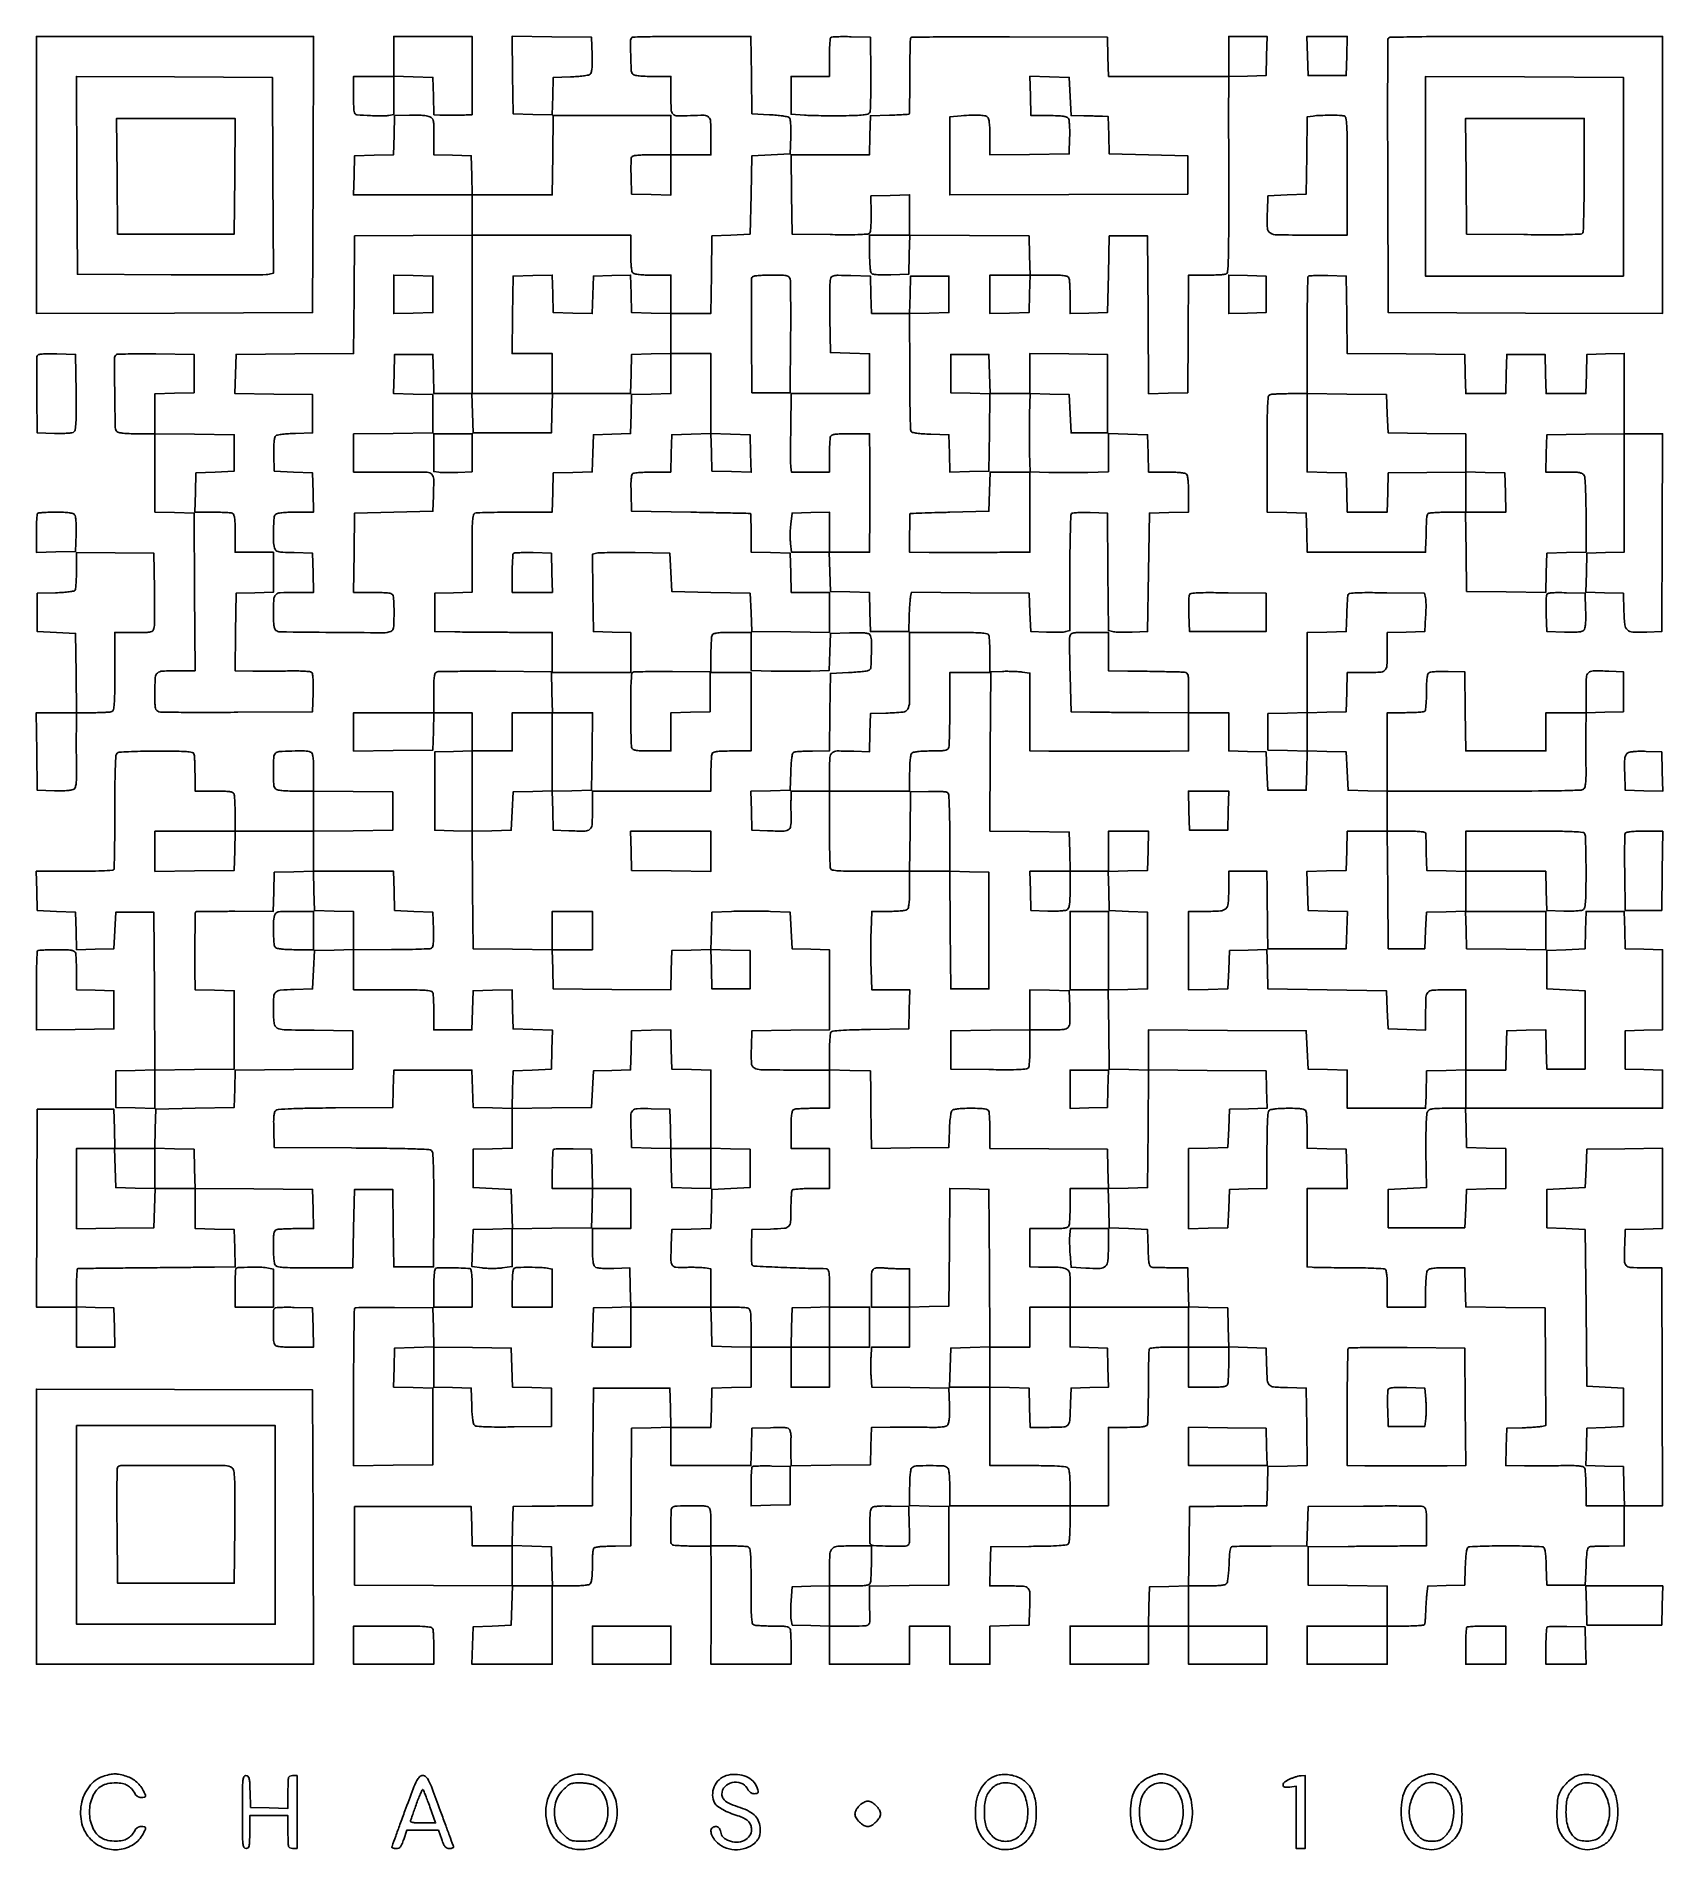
# Model space of a CAD drawing. Extents: x 179 to 1071, y 112 to 1107.
import ezdxf

# ---------------------------------------------------------------- set-up
doc = ezdxf.new("R2010")
doc.units = 0

msp = doc.modelspace()

# ---------------------------------------------------------------- linework, layer by layer
for points in [[(179, 1030.993714), (179, 954.987428), (254.75, 955.243714), (330.5, 955.5), (330.756286, 1031.25), (331.012572, 1107), (255.006286, 1107), (179, 1107)], [(876.216168, 1096.25), (876.5, 1085.5), (887, 1085.5), (897.5, 1085.5), (897.783832, 1096.25), (898.067663, 1107), (887, 1107), (875.932337, 1107)], [(223.235953, 1030.25), (223.5, 998.5), (255.5, 998.5), (287.5, 998.5), (287.764047, 1030.25), (288.028094, 1062), (255.5, 1062), (222.971906, 1062)], [(396.5, 965.5), (396.5, 955.5), (385.75, 955.216168), (375, 954.932337), (375, 965.5), (375, 976.067663), (385.75, 975.783832), (396.5, 975.5)], [(833, 965.5), (833, 954.930034), (843.25, 955.215017), (853.5, 955.5), (853.5, 965.5), (853.5, 975.5), (843.25, 975.784983), (833, 976.069966)], [(920, 900), (920.5, 889.5), (941.75, 889.230112), (963, 888.960225), (963, 878.513944), (963, 868.067663), (973.75, 867.783832), (984.5, 867.5), (984.783832, 856.75), (985.067663, 846), (974.033832, 846), (963, 846), (963, 856.977031), (963, 867.954063), (941.75, 867.727031), (920.5, 867.5), (920.216168, 856.75), (919.932337, 846), (909, 846), (898.067663, 846), (897.783832, 856.75), (897.5, 867.5), (886.75, 867.783832), (876, 868.067663), (876, 889.553334), (876, 911.039005), (897.75, 910.769502), (919.5, 910.5)], [(462, 714.533832), (462, 693.067663), (451.25, 692.783832), (440.5, 692.5), (440, 682), (439.5, 671.5), (428.75, 671.216168), (418, 670.932337), (418, 692.966168), (418, 715), (429, 715), (440, 715), (440, 725.5), (440, 736), (451, 736), (462, 736)], [(832.783832, 682.25), (832.5, 671.5), (822, 671.5), (811.5, 671.5), (811.216168, 682.25), (810.932337, 693), (822, 693), (833.067663, 693)], [(287.783832, 660.25), (287.5, 649.5), (265.75, 649.230498), (244, 648.960995), (244, 659.980498), (244, 671), (266.033832, 671), (288.067663, 671)], [(549, 659.980498), (549, 648.960995), (527.25, 649.230498), (505.5, 649.5), (505.216168, 660.25), (504.932337, 671), (526.966168, 671), (549, 671)], [(788.783832, 660.25), (788.5, 649.5), (777.75, 649.216168), (767, 648.932337), (767, 659.966168), (767, 671), (778.033832, 671), (789.067663, 671)], [(484, 616.5), (484, 606), (473, 606), (462, 606), (462, 616.5), (462, 627), (473, 627), (484, 627)], [(746, 529.465017), (746, 518.930034), (756.25, 519.215017), (766.5, 519.5), (766.784983, 529.75), (767.069966, 540), (756.534983, 540), (746, 540)], [(222.216168, 486.25), (222.5, 475.5), (233.25, 475.216168), (244, 474.932337), (244, 486), (244, 497.067663), (254.75, 496.783832), (265.5, 496.5), (265.783832, 485.75), (266.067663, 475), (255.067663, 475), (244.067663, 475), (243.783832, 464.25), (243.5, 453.5), (222.25, 453.230112), (201, 452.960225), (201, 474.980112), (201, 497), (211.466168, 497), (221.932337, 497)], [(636, 399), (636, 388), (625, 388), (614, 388), (614, 377), (614, 366), (603.5, 366), (593, 366), (593, 377), (593, 388), (603.5, 388), (614, 388), (614, 399), (614, 410), (625, 410), (636, 410)], [(179, 289.506286), (179, 214), (255.006326, 214), (331.012652, 214), (330.756326, 289.25), (330.5, 364.5), (254.75, 364.756286), (179, 365.012572)], [(310, 290.5), (310, 236), (255.5, 236), (201, 236), (201, 290.5), (201, 345), (255.5, 345), (310, 345)], [(811, 333.519888), (811, 323), (832.534983, 323), (854.069966, 323), (853.784983, 333.25), (853.5, 343.5), (832.25, 343.769888), (811, 344.039775)], [(461.783832, 267.75), (462.067663, 257), (451.033832, 257), (440, 257), (440, 268.085186), (440, 279.170371), (450.75, 278.835186), (461.5, 278.5)], [(1029.216168, 246.25), (1029.5, 235.5), (1050, 235.5), (1070.5, 235.5), (1070.783832, 246.25), (1071.067663, 257), (1050, 257), (1028.932337, 257)], [(484, 224.5), (484, 214), (505.5, 214), (527, 214), (527, 224.5), (527, 235), (505.5, 235), (484, 235)]]:
    msp.add_lwpolyline(points, close=True)
for points in [[(505.666667, 1106.333333, 0.198875), (504.892492, 1104.464691, 0.006657), (505.000141, 1096.291387, 0.006951), (505.329065, 1088.151095, 0.184841), (506.2, 1086.2, 0.150969), (507.200304, 1085.671932, 0.019349), (509.630442, 1085.311224, 0.018472), (512.928253, 1085.074295, 0.008695), (517.2, 1085), (527, 1085), (527, 1074.616631, 0.011437), (527.180377, 1066.73228, 0.183493), (528.221517, 1064.32826, 0.201455), (530.555518, 1063.337162, 0.014178), (537.801517, 1063.513862, -0.013725), (545.309193, 1063.703742, -0.197464), (547.725544, 1062.704629, -0.187206), (548.808668, 1060.270625, -0.01214), (549, 1052.391592), (549, 1042), (538, 1042), (527, 1042), (527, 1052.809257), (527, 1063.618514), (494.75, 1063.559257), (462.5, 1063.5), (462.230498, 1041.75), (461.960995, 1020), (440.014329, 1020), (418.067663, 1020), (417.783832, 1030.75), (417.5, 1041.5), (407.25, 1041.784983), (397, 1042.069966), (397, 1052.059734, 0.003837), (396.949787, 1058.60208, 0.055617), (396.657968, 1060.897183, 0.158132), (395.893992, 1062.139751, 0.085848), (394.335519, 1063.062536, 0.061108), (392.809725, 1063.437957, 0.012959), (390.078608, 1063.693454, 0.01338), (386.876423, 1063.823547, 0.012356), (383.585519, 1063.787785), (375.5, 1063.5), (375.216508, 1052.783492), (374.933016, 1042.066984), (364.216508, 1041.783492), (353.5, 1041.5), (353.216168, 1030.75), (352.932337, 1020), (385.466168, 1020), (418, 1020), (418, 1009.013853), (418, 998.027706), (385.75, 997.763853), (353.5, 997.5), (353.236165, 965.263835), (352.97233, 933.02767), (320.736165, 932.763835), (288.5, 932.5), (288.216371, 921.769986), (287.932742, 911.039971), (309.216371, 910.769986), (330.5, 910.5), (330.5, 900), (330.5, 889.5), (321.054124, 889.209882, 0.009872), (317.344222, 889.022568, 0.013478), (314.012996, 888.697932, 0.010272), (311.278232, 888.29958, 0.132654), (310.348748, 887.874472, 0.165771), (309.775651, 886.938715, 0.029529), (309.440097, 884.884549, 0.022993), (309.270289, 881.903576, 0.008333), (309.294624, 877.66459), (309.5, 868.5), (320, 868), (330.5, 867.5), (330.783832, 856.75), (331.067663, 846), (321.233832, 846, 0.008652), (316.945271, 845.925781, 0.018432), (313.637701, 845.688986, 0.019308), (311.201559, 845.328414, 0.151095), (310.2, 844.8, 0.180372), (309.361695, 842.964814, 0.010087), (309.033781, 836.591977, 0.015718), (309.035041, 830.250176, 0.057638), (309.621449, 826.283793, 0.137305), (310.355481, 825.044772, 0.13437), (311.631874, 824.354225, 0.045994), (314.122991, 824.011163, 0.004239), (320.357794, 823.783793), (330.5, 823.5), (330.783832, 812.75), (331.067663, 802), (320.650463, 802, 0.012441), (312.725895, 801.802795, 0.191357), (310.287163, 800.690525, 0.181686), (309.21166, 798.183837, 0.011015), (309.013655, 789.872445, 0.011396), (309.085171, 786.467445, 0.025636), (309.330253, 783.89678, 0.031537), (309.721478, 782.055525, 0.152582), (310.296209, 781.169132, 0.171983), (312.583201, 780.32889, 0.000642), (341.289051, 780.036798, 0.001085), (369.270539, 779.848722, 0.093007), (373.420506, 780.607869, 0.293463), (374.909528, 782.635199, 0.015677), (375.17095, 791.000412, 0.015678), (374.907669, 799.365565, 0.293403), (373.418213, 801.393011, 0.07207), (372.36144, 801.632119, 0.005899), (369.528746, 801.821697, 0.007818), (366.128746, 801.955696, 0.005939), (362.39871, 802), (352.960995, 802), (353.230498, 823.75), (353.5, 845.5), (375, 846), (396.5, 846.5), (396.795054, 855, 0.010253), (396.92436, 864.109648, 0.187892), (395.875476, 866.75285, 0.199702), (393.339792, 867.907674, 0.011792), (384.71245, 867.990136, -0.001627), (379.674966, 867.935875, -0.001021), (373.78272, 867.903613, -0.001024), (367.981821, 867.895576, -0.001872), (363.25, 867.916434), (353, 868), (353, 878.480498), (353, 888.960995), (374.75, 889.230498), (396.5, 889.5), (396.5, 900), (396.5, 910.5), (385.716515, 910.784171), (374.93303, 911.068343), (375.216515, 921.784171), (375.5, 932.5), (386, 932.5), (396.5, 932.5), (396.783832, 921.75), (397.067663, 911), (407.5, 911), (417.932337, 911), (418.216168, 900.25), (418.5, 889.5), (440, 889.5), (461.5, 889.5), (461.783832, 900.25), (462.067663, 911), (483.5, 911), (504.932337, 911), (505.216168, 921.75), (505.5, 932.5), (516.25, 932.783832), (527, 933.067663), (527, 922.067663), (527, 911.067663), (516.25, 910.783832), (505.5, 910.5), (505.216519, 899.784613), (504.933039, 889.069227), (494.716519, 888.784613), (484.5, 888.5), (484.215387, 878.283481), (483.930773, 868.066961), (473.215387, 867.783481), (462.5, 867.5), (462.216168, 856.75), (461.932337, 846), (441.547956, 846, 0.002775), (433.62203, 845.956005, 0.004131), (426.686837, 845.821697, 0.001846), (420.779199, 845.636622, 0.08304), (419.581787, 845.393011, 0.258599), (418.696313, 844.338059, 0.030079), (418.27562, 841.170238, 0.015925), (418.049581, 835.528268, 0.002049), (418, 823.427994), (418, 802.069966), (407.75, 801.784983), (397.5, 801.5), (397.5, 791), (397.5, 780.5), (408.5, 780.322108, 0.00159), (414.149459, 780.248715, 0.000515), (422.510938, 780.17529, 0.000513), (431.807622, 780.112764, 0.000577), (440.75, 780.072108), (462, 780), (462, 769.043478), (462, 758.086957), (483.5, 758.086957), (505, 758.086957), (505, 769.008495), (505, 779.930034), (494.75, 780.215017), (484.5, 780.5), (484.230182, 801.725974), (483.960364, 822.951948), (486.230182, 823.509951, -0.054675), (487.826077, 823.72154, -0.002423), (493.414491, 823.820623, -0.004065), (500.056071, 823.852181, -0.002891), (507.5, 823.783977), (526.5, 823.5), (527, 813), (527.5, 802.5), (549, 802), (570.5, 801.5), (571, 791), (571.5, 780.5), (592.75, 780.264308), (614, 780.028616), (614, 791.014308), (614, 802), (603.533832, 802), (593.067663, 802), (592.783832, 812.75), (592.5, 823.5), (581.75, 823.783832), (571, 824.067663), (571, 834.533832, 0.002236), (570.981989, 838.561804, 0.003614), (570.926563, 841.988779, 0.000693), (570.851899, 845.000494, 0.211546), (570.75, 845.215202, 0.17361), (570.514268, 845.305806, 0.000063), (561.026562, 845.524285, 0.001003), (550.479198, 845.744669, 0.000608), (538, 845.965202), (505.5, 846.5), (505.211769, 856.417355, -0.006827), (505.138177, 861.195195, -0.023663), (505.278982, 864.282937, -0.033714), (505.604266, 866.294865, -0.19692), (506.211769, 867.152042, -0.115346), (507.139185, 867.47562, -0.007623), (509.975368, 867.733781, -0.010706), (513.399815, 867.919284, -0.007783), (517.215017, 867.984687), (526.930034, 868), (527.215017, 878.25), (527.5, 888.5), (538.214647, 888.783473), (548.929295, 889.066946), (549.214647, 878.783473), (549.5, 868.5), (560.285361, 868.21581), (571.070721, 867.931619), (570.785361, 878.21581), (570.5, 888.5), (559.75, 888.783832), (549, 889.067663), (549, 911.033832), (549, 933), (538, 933), (527, 933), (527, 944), (527, 955), (537.980112, 955), (548.960225, 955), (549.230112, 976.25), (549.5, 997.5), (560, 998), (570.5, 998.5), (571, 1020), (571.5, 1041.5), (582, 1042), (592.5, 1042.5), (592.789648, 1051.910352, 0.009052), (592.840268, 1055.906317, 0.017612), (592.710631, 1059.093133, 0.016788), (592.446066, 1061.500693, 0.161989), (591.991548, 1062.408452, 0.150833), (591.136984, 1062.859873, 0.010075), (588.373393, 1063.324107, 0.013797), (584.997628, 1063.726659, 0.009853), (581.2019, 1063.9981), (571.5, 1064.5), (571.230112, 1085.75), (570.960225, 1107), (538.646779, 1107, 0.001931), (526.210571, 1106.95197, 0.003122), (515.629575, 1106.804167, 0.000554), (506.302962, 1106.605295, 0.19309)], [(375, 1096), (375, 1085), (364, 1085), (353, 1085), (353, 1074.5, 0.004216), (353.051169, 1068.431817, 0.036703), (353.294058, 1065.747471, 0.108469), (353.821157, 1064.426657, 0.233527), (354.75, 1063.899556, 0.002156), (362.260632, 1063.50096, 0.008361), (366.919678, 1063.351877, 0.013059), (370.082025, 1063.386187, 0.038072), (372.25, 1063.632373), (375, 1064.158911), (375, 1074.613287), (375, 1085.067663), (385.75, 1084.783832), (396.5, 1084.5), (396.784983, 1074.25), (397.069966, 1064), (400.284983, 1063.850725, 0.007948), (403.249583, 1063.760271, 0.004219), (406.923799, 1063.737606, 0.004045), (410.883697, 1063.778628, 0.004342), (414.75, 1063.883553), (418, 1064), (418, 1085.5), (418, 1107), (396.5, 1107), (375, 1107)], [(440.230055, 1085.769558), (440.5, 1064.5), (451.214647, 1064.216527), (461.929295, 1063.933054), (462.214647, 1074.216527), (462.5, 1084.5), (471.945876, 1084.790118, 0.010482), (475.661415, 1084.98226, 0.01414), (479.010214, 1085.321331, 0.01114), (481.755874, 1085.740409, 0.130478), (482.730267, 1086.191104, 0.159945), (483.360369, 1087.194197, 0.036405), (483.706214, 1089.198281, 0.02466), (483.854647, 1092.237553, 0.007277), (483.784391, 1096.900987), (483.5, 1106.5), (461.730055, 1106.769558), (439.960111, 1107.039116)], [(658.604301, 1106.168762, 0.131746), (658.391601, 1105.46011, 0.001084), (658.23095, 1099.607245, 0.003781), (658.111507, 1092.864459, 0.002413), (658.069756, 1085.023261, -0.001582), (658.041174, 1077.216935, -0.002571), (657.96184, 1070.587765, -0.000377), (657.856893, 1064.713266, -0.194079), (657.716583, 1064.383249, -0.181638), (657.397868, 1064.238605, -0.001296), (654.408498, 1064.046751, -0.004718), (650.96223, 1063.867165, -0.002977), (646.936761, 1063.719468), (636.5, 1063.398748), (636.216168, 1052.699374), (635.932337, 1042), (614.446666, 1042), (592.960995, 1042), (593.230498, 1020.25), (593.5, 998.5), (614.428109, 998.22917, 0.00271), (624.921511, 998.150245, 0.012004), (631.093313, 998.285457, 0.012877), (635.106897, 998.573581, 0.226407), (636.193863, 999.22917, 0.122149), (636.517805, 1000.145889, 0.008336), (636.739744, 1002.917319, 0.011526), (636.874495, 1006.268439, 0.008379), (636.875916, 1010), (636.720324, 1019.5), (647.360162, 1019.783832), (658, 1020.067663), (658, 1009.033832), (658, 998), (647, 998), (636, 998), (636.015313, 988.25, 0.007755), (636.080714, 984.421391, 0.010675), (636.266219, 980.985645, 0.007585), (636.524351, 978.139851, 0.115445), (636.847958, 977.211769, 0.19692), (637.705135, 976.604266, 0.033714), (639.717063, 976.278982, 0.023663), (642.804805, 976.138177, 0.006827), (647.582645, 976.211769), (657.5, 976.5), (657.78397, 987.263621), (658.06794, 998.027242), (690.78397, 997.763621), (723.5, 997.5), (723.783832, 986.75), (724.067663, 976), (713.033832, 976), (702, 976), (702, 965.466168), (702, 954.932337), (712.75, 955.216168), (723.5, 955.5), (723.784983, 965.75), (724.069966, 976), (734.427994, 976, -0.005378), (739.974376, 975.940347, -0.030449), (742.919218, 975.697172, -0.063222), (744.602756, 975.232062, -0.204941), (745.393011, 974.418213, -0.071025), (745.631801, 973.372947, -0.006307), (745.821697, 970.671074, -0.008135), (745.955671, 967.427616, -0.006253), (746, 963.883229), (746, 954.930034), (756.25, 955.215017), (766.5, 955.5), (767, 976.5), (767.5, 997.5), (778, 997.5), (788.5, 997.5), (788.760648, 954.216276), (789.021296, 910.932553), (799.760648, 911.216276), (810.5, 911.5), (810.763853, 943.75), (811.027706, 976), (820.432066, 976, 0.006032), (824.150736, 976.044863, 0.007913), (827.544325, 976.180521, 0.006021), (830.37147, 976.372555, 0.071759), (831.437889, 976.614539, 0.288823), (832.407108, 977.910757, 0.011006), (832.770299, 984.199297, 0.008271), (832.978352, 995.069785, 0.00088), (832.999487, 1020.364539, -0.000064), (832.985701, 1037.665497, -0.000076), (832.977262, 1053.976495, -0.000065), (832.974037, 1067.730766, -0.000497), (832.97981, 1074.215017), (833, 1084.930034), (843.25, 1085.215017), (853.5, 1085.5), (853.783832, 1096.25), (854.067663, 1107), (843.533832, 1107), (833, 1107), (833, 1096), (833, 1085), (800.033832, 1085), (767.067663, 1085), (766.783832, 1095.75), (766.5, 1106.5), (712.814366, 1106.758656, 0.001485), (692.192787, 1106.796776, 0.00244), (674.744836, 1106.69207, 0.000281), (659.215485, 1106.514346, 0.256731)], [(614.698485, 1106.365152, 0.177484), (614.419191, 1105.762678, 0.004887), (614.20518, 1102.83643, 0.0095), (614.050598, 1099.343831, 0.006308), (614, 1095.333333), (614, 1085), (603.5, 1085), (593, 1085), (593, 1074.612847), (593, 1064.225693), (600.25, 1063.757107, 0.009493), (603.963932, 1063.587791, 0.003123), (609.432078, 1063.476626, 0.003109), (615.501754, 1063.4289, 0.003517), (621.327285, 1063.460293, 0.004377), (628.354375, 1063.609122, 0.019605), (632.461074, 1063.893491, 0.029797), (635.01428, 1064.326288, 0.200039), (636.037216, 1065.060216, 0.128389), (636.385442, 1066.193184, 0.002859), (636.598917, 1071.945556, 0.006283), (636.726437, 1078.724209, 0.004184), (636.709931, 1086.494183), (636.5, 1106.5), (625.948485, 1106.781818, 0.00634), (621.854298, 1106.839236, 0.009591), (618.291298, 1106.775673, 0.004864), (615.303205, 1106.635883, 0.184275)], [(920.460009, 1105.75, 0.090591), (920.266358, 1104.709509, 0.000109), (920.198937, 1082.982812, 0.000984), (920.176611, 1058.652573, 0.000605), (920.241394, 1030), (920.5, 955.5), (995.75, 955.243674), (1071, 954.987348), (1071, 1030.993674), (1071, 1107), (995.968615, 1107, 0.000668), (957.448289, 1106.948566, 0.003471), (936.19131, 1106.744245, 0.001205), (921.475143, 1106.465155, 0.305157)], [(308.758677, 1030.77123), (309.017354, 977.04246), (306.758677, 976.494347, -0.057902), (304.987826, 976.276519, -0.000418), (290.035361, 976.188577, -0.001589), (272.903102, 976.156579, -0.001017), (253, 976.223117), (201.5, 976.5), (201.241383, 1030.758691), (200.982767, 1085.017383), (254.741383, 1084.758691), (308.5, 1084.5)], [(746, 1074), (746.5, 1063.5), (753.5, 1063.411355, -0.001519), (756.415783, 1063.365574, -0.001433), (759.388161, 1063.301352, -0.001423), (762.020659, 1063.229426, -0.004996), (763.715017, 1063.161355), (766.930034, 1063), (767.215017, 1052.75), (767.5, 1042.5), (789, 1042), (810.5, 1041.5), (810.5, 1031), (810.5, 1020.5), (745.25, 1020.242758), (680, 1019.985517), (680, 1041.413164), (680, 1062.840812), (686.25, 1063.381204, -0.009317), (691.953241, 1063.767414, -0.023276), (696.127886, 1063.777589, -0.030143), (699.113407, 1063.46484, -0.126493), (700.75, 1062.741248, -0.17454), (701.323314, 1061.821197, -0.02433), (701.693515, 1059.570261, -0.020683), (701.928925, 1056.350983, -0.007909), (702, 1051.858053), (702, 1041.960995), (723.75, 1042.230498), (745.5, 1042.5), (745.754537, 1051.5, 0.010306), (745.781783, 1055.055665, 0.013598), (745.651713, 1058.293998, 0.011007), (745.412429, 1060.964855, 0.115986), (745.047064, 1061.990206, 0.169668), (744.098857, 1062.728272, 0.046113), (742.222812, 1063.173722, 0.027556), (739.230368, 1063.431303, 0.006775), (734.292527, 1063.51633), (724.5, 1063.552247), (724.215822, 1074.310302), (723.931643, 1085.068357), (734.715822, 1084.784178), (745.5, 1084.5)], [(1049.5, 1030), (1049.5, 975.5), (995.211905, 975.5), (940.92381, 975.5), (940.942857, 1025.75, -0.000032), (940.951538, 1045.331386, -0.000047), (940.961905, 1062.563467, -0.000022), (940.972765, 1077.239555, -0.00086), (940.980952, 1080.508612), (941, 1085.017225), (995.25, 1084.758612), (1049.5, 1084.5)], [(879.269708, 1063.286216), (876.039415, 1062.876223), (875.769708, 1041.688111), (875.5, 1020.5), (865, 1020), (854.5, 1019.5), (854.204946, 1011, 0.017378), (854.205453, 1001.813808, 0.257598), (855.800938, 999.146345, 0.129107), (859.504163, 998.118547, 0.003484), (876.519052, 998), (898, 998), (898, 1030.432612, 0.001076), (897.957485, 1050.180203, 0.012218), (897.733071, 1057.986311, 0.025505), (897.296597, 1062.160987, 0.30003), (896.25, 1063.31149, 0.055743), (893.841041, 1063.646828, 0.007108), (888.601907, 1063.713517, 0.008954), (883.206198, 1063.608845, 0.022239)], [(963.235953, 1030.25), (963.5, 998.5), (994.93202, 998.235498, 0.001697), (1010.901959, 998.155315, 0.00816), (1019.995146, 998.288929, 0.006635), (1026.009704, 998.555446, 0.241447), (1027.166708, 999.235498, 0.134731), (1027.492293, 1000.296498, 0.001088), (1027.738089, 1009.161365, 0.003824), (1027.920853, 1019.372002, 0.002438), (1027.984687, 1031.25), (1028, 1062), (995.485953, 1062), (962.971906, 1062)], [(527, 1030.966168), (527, 1019.932337), (516.25, 1020.216168), (505.5, 1020.5), (505.210159, 1029.924983, -0.005394), (505.136178, 1033.631743, -0.007376), (505.154817, 1036.970602, -0.005045), (505.239658, 1039.758353, -0.081654), (505.428774, 1040.674983, -0.241018), (506.150647, 1041.322788, -0.034741), (508.157558, 1041.706476, -0.023677), (511.342601, 1041.936534, -0.00619), (516.468615, 1042), (527, 1042)], [(505, 988.2, 0.008695), (505.074295, 983.928253, 0.018472), (505.311224, 980.630442, 0.019349), (505.671932, 978.200304, 0.150969), (506.2, 977.2, 0.150969), (507.200304, 976.671932, 0.019349), (509.630442, 976.311224, 0.018472), (512.928253, 976.074295, 0.008695), (517.2, 976), (527, 976), (527, 965.466168), (527, 954.932337), (516.25, 955.216168), (505.5, 955.5), (505.214635, 965.784593), (504.92927, 976.069185), (494.714635, 975.784593), (484.5, 975.5), (484.214647, 965.216527), (483.929295, 954.933054), (473.214647, 955.216527), (462.5, 955.5), (462.214647, 965.783473), (461.929295, 976.066946), (451.214647, 975.783473), (440.5, 975.5), (440.230112, 954.25), (439.960225, 933), (450.980112, 933), (462, 933), (462, 922), (462, 911), (440, 911), (418, 911), (418, 954.5), (418, 998), (461.5, 998), (505, 998)], [(571.453816, 974.740243, 0.089548), (571.261817, 973.729866, 0.000598), (571.19019, 964.747155, 0.00234), (571.168607, 954.460077, 0.00149), (571.235201, 942.490243), (571.5, 911.5), (582, 911.5), (592.5, 911.5), (592.710386, 941.5, 0.001539), (592.756269, 953.159278, 0.0023), (592.718137, 963.348438, 0.000958), (592.628659, 972.070235, 0.049483), (592.441334, 973.75, 0.134635), (591.788137, 975.012049, 0.154788), (590.613937, 975.681848, 0.048959), (588.251593, 975.950925, 0.003893), (581.949563, 976, 0.006958), (577.24948, 975.93459, 0.02291), (574.157485, 975.706474, 0.029976), (572.134703, 975.339666, 0.246059)], [(614.517774, 973.783553, 0.052218), (614.313621, 972.180789, 0.002329), (614.214682, 966.589544, 0.0039), (614.179884, 959.944907, 0.002776), (614.2403, 952.5), (614.5, 933.5), (625.25, 933.216168), (636, 932.932337), (636, 921.966168), (636, 911), (614.541817, 911), (593.083634, 911), (592.791817, 892.25, 0.001773), (592.703098, 884.867589, 0.002404), (592.67867, 878.2, 0.001605), (592.703037, 872.604587, 0.026755), (592.816422, 870.75), (593.132845, 868), (603.566422, 868), (614, 868), (614, 876.918213, -0.006277), (614.044331, 880.449196, -0.008159), (614.178303, 883.68135, -0.006338), (614.368222, 886.373807, -0.070946), (614.606989, 887.418213, -0.205218), (615.398405, 888.23239, -0.063068), (617.086379, 888.69735, -0.030363), (620.039857, 888.940414, -0.005351), (625.606989, 889), (636, 889), (636.021802, 886.25, 0.000596), (636.036289, 884.661511, 0.000104), (636.067822, 881.664062, 0.000113), (636.106342, 878.147331, 0.000101), (636.147852, 874.5, -0.00243), (636.180137, 869.697068, -0.000648), (636.184451, 862.048437, -0.000657), (636.16665, 853.354293, -0.000678), (636.126051, 844.75), (636, 824), (625, 824), (614, 824), (614, 835.034983), (614, 846.069966), (603.75, 845.784983), (593.5, 845.5), (592.80244, 839.5, 0.015364), (592.577114, 836.855977, 0.010755), (592.479103, 833.867188, 0.010863), (592.509112, 830.996989, 0.022147), (592.681271, 828.75), (593.257661, 824), (603.594999, 824), (613.932337, 824), (614.216168, 813.25), (614.5, 802.5), (625.216508, 802.216508), (635.933016, 801.933016), (636.216508, 791.216508), (636.5, 780.5), (647, 780.5), (657.5, 780.5), (657.75078, 789, -0.00487), (657.885041, 792.420312, -0.005669), (658.081155, 795.668123, -0.005068), (658.305875, 798.40977, -0.033662), (658.523302, 799.763823), (659.045043, 802.027647), (691.272521, 801.763823), (723.5, 801.5), (724, 791), (724.5, 780.5), (733, 780.204946, 0.006721), (736.415398, 780.132335, 0.007927), (739.648345, 780.158326, 0.007056), (742.371836, 780.261883, 0.048419), (743.696495, 780.460569), (745.892991, 781.011246), (745.882325, 812.641453, -0.002643), (745.942957, 824.89413, -0.004303), (746.13889, 835.292787, -0.001058), (746.405888, 844.321715, -0.190692), (746.775478, 845.175478, -0.174282), (747.511035, 845.522034, -0.008932), (750.17809, 845.728715, -0.01335), (753.418558, 845.834969, -0.009213), (757.089648, 845.789648), (766.5, 845.5), (766.763833, 813.26558), (767.027665, 781.031161), (769.263833, 780.470526, 0.048085), (770.606902, 780.268155, 0.007182), (773.340001, 780.161251, 0.00802), (776.581708, 780.133073, 0.006838), (780, 780.204946), (788.5, 780.5), (789, 813), (789.5, 845.5), (800.25, 845.783832), (811, 846.067663), (811, 855.833832, 0.008739), (810.925628, 860.088767, 0.018512), (810.688563, 863.376818, 0.01939), (810.32772, 865.800954, 0.150842), (809.8, 866.8, 0.150838), (808.800997, 867.327709, 0.019392), (806.377065, 867.688556, 0.018513), (803.089346, 867.925625, 0.00874), (798.834983, 868), (789.069966, 868), (788.784983, 878.25), (788.5, 888.5), (777.75, 888.783832), (767, 889.067663), (767, 878.619885), (767, 868.172106), (755.75, 867.836053, -0.004433), (750.700328, 867.730013, -0.002796), (744.803492, 867.691453, -0.002806), (739.004731, 867.7185, -0.005153), (734.283165, 867.815701), (724.066331, 868.131401), (723.783165, 878.315701, -0.004733), (723.69679, 883.026881, -0.002564), (723.67512, 888.8228, -0.002554), (723.713452, 894.723015, -0.004032), (723.812989, 899.783193), (724.125978, 911.066386), (734.812989, 910.783193), (745.5, 910.5), (746, 900), (746.5, 889.5), (756.5, 889.5), (766.5, 889.5), (766.5, 911), (766.5, 932.5), (745.25, 932.769888), (724, 933.039775), (724, 922.019888), (724, 911), (713.033832, 911), (702.067663, 911), (701.783832, 921.75), (701.5, 932.5), (691, 932.5), (680.5, 932.5), (680.5, 922), (680.5, 911.5), (691.269789, 911.215968), (702.039577, 910.931935), (701.769789, 889.715968), (701.5, 868.5), (690.785353, 868.216527), (680.070705, 867.933054), (679.785353, 878.216527), (679.5, 888.5), (669.535034, 888.788805, -0.00836), (665.199826, 888.987032, -0.019108), (661.944063, 889.315749, -0.01918), (659.589, 889.737468, -0.199883), (658.800347, 890.288805, -0.13544), (658.487784, 891.310528, -0.00095), (658.252233, 900.460836, -0.003571), (658.076749, 910.971404, -0.002267), (658.015313, 923.216168), (658, 954.932337), (668.75, 955.216168), (679.5, 955.5), (679.5, 965.5), (679.5, 975.5), (669, 975.5), (658.5, 975.5), (658.215017, 965.25), (657.930034, 955), (647.5, 955), (637.069966, 955), (636.784983, 965.25), (636.5, 975.5), (625.777473, 975.783553, 0.003288), (618.869821, 975.92077, 0.047304), (616.42535, 975.721711, 0.159766), (615.215367, 975.072205, 0.133348)], [(876.699448, 975.366114, 0.192683), (876.414306, 974.700427, 0.000626), (876.205463, 965.521088, 0.003318), (876.0504, 955.087695, 0.002056), (876, 942.833333), (876, 911), (866.581787, 911, 0.00579), (862.86235, 910.956925, 0.007666), (859.478297, 910.826598, 0.005705), (856.658412, 910.642383, 0.072568), (855.625266, 910.409695, 0.28132), (854.729866, 909.246225, 0.015029), (854.353651, 904.395385, 0.010526), (854.134449, 896.060812, 0.001311), (854.086957, 877.943086), (854.086957, 846.066781), (864.793478, 845.783391), (875.5, 845.5), (875.783832, 834.75), (876.067663, 824), (908.533832, 824), (941, 824), (941.209499, 830.75, 0.001293), (941.290319, 833.590951, 0.00115), (941.359917, 836.545313, 0.001154), (941.410272, 839.203112, 0.003561), (941.427368, 841, -0.027145), (941.506433, 842.393755, -0.032509), (941.736467, 843.687689, -0.034335), (942.068426, 844.725505, -0.144483), (942.467868, 845.234687, -0.131664), (943.251853, 845.526911, -0.006348), (946.055145, 845.758058, -0.009995), (949.427579, 845.925415, -0.007006), (953.230498, 845.984687), (962.960995, 846), (963.230498, 824.25), (963.5, 802.5), (985.215971, 802.230592), (1006.931943, 801.961185), (1007.215971, 812.730592), (1007.5, 823.5), (1018.25, 823.783832), (1029, 824.067663), (1029, 844.099573, 0.004241), (1028.930163, 852.332985, 0.007532), (1028.712941, 859.112961, 0.00495), (1028.40361, 864.534852, 0.106527), (1027.964816, 866.065741, 0.136496), (1026.974845, 867.101679, 0.091062), (1025.426904, 867.675762, 0.038278), (1022.702367, 867.94088, 0.005121), (1016.929833, 868), (1006.930034, 868), (1007.215017, 878.25), (1007.5, 888.5), (1028.75, 888.769888), (1050, 889.039775), (1050, 856.554871), (1050, 824.069966), (1039.75, 823.784983), (1029.5, 823.5), (1029.216527, 812.785353), (1028.933054, 802.070705), (1039.216527, 801.785353), (1049.5, 801.5), (1049.78602, 791.765906, 0.018563), (1050.288309, 784.223421, 0.181953), (1051.69017, 781.419268, 0.179528), (1054.602547, 780.215405, 0.01798), (1062.259538, 780.209712), (1070.5, 780.5), (1070.758612, 834.75), (1071.017225, 889), (1060.508612, 889), (1050, 889), (1050, 911.034983), (1050, 933.069966), (1039.75, 932.784983), (1029.5, 932.5), (1029.216168, 921.75), (1028.932337, 911), (1018, 911), (1007.067663, 911), (1006.783832, 921.75), (1006.5, 932.5), (996, 932.5), (985.5, 932.5), (985.216168, 921.75), (984.932337, 911), (974, 911), (963.067663, 911), (962.783832, 921.75), (962.5, 932.5), (930.269847, 932.763827), (898.039695, 933.027654), (897.769847, 954.263827), (897.5, 975.5), (887.449448, 975.782781, 0.006672), (883.547259, 975.840477, 0.010046), (880.145783, 975.777033, 0.005301), (877.300668, 975.636532, 0.183378)], [(179.460699, 931.75818, 0.087787), (179.264261, 930.743783, 0.001376), (179.184809, 924.817509, 0.003604), (179.161015, 917.914021, 0.002374), (179.228584, 909.973), (179.5, 889.5), (188.850715, 889.211141, 0.009058), (192.95183, 889.15878, 0.018855), (196.145664, 889.296368, 0.020577), (198.513249, 889.586428, 0.133197), (199.597505, 890.080922, 0.189202), (200.334013, 891.416086, 0.019355), (200.669689, 895.078371, 0.013605), (200.821036, 901.014527, 0.002561), (200.746789, 911.86978), (200.5, 932.5), (190.232115, 932.785181, 0.006024), (185.155199, 932.864994, 0.024688), (182.079318, 932.724352, 0.038626), (180.174323, 932.392889, 0.243366)], [(222.686013, 932.35268, 0.200421), (221.80232, 930.201623, 0.001597), (221.972512, 911.288174, 0.001635), (222.2646, 892.399751, 0.194048), (223.2, 890.2, 0.150969), (224.200304, 889.671932, 0.019349), (226.630442, 889.311224, 0.018472), (229.928253, 889.074295, 0.008695), (234.2, 889), (244, 889), (244, 867.533832), (244, 846.067663), (254.75, 845.783832), (265.5, 845.5), (265.760623, 802.25), (266.021245, 759), (257.260623, 758.986345, 0.009144), (248.04796, 758.803494, 0.171626), (245.396277, 757.750301, 0.202428), (244.213358, 755.322124, 0.013468), (244, 747.402421, 0.003752), (244.048998, 740.873713, 0.047106), (244.317549, 738.423171, 0.148413), (244.986407, 737.192909, 0.13538), (246.25, 736.487719, 0.057848), (247.985361, 736.27083, 0.000637), (259.882812, 736.181651, 0.001982), (273.623377, 736.150643, 0.001289), (289.5, 736.218667), (330.5, 736.5), (330.78684, 746.918214, 0.006464), (330.860223, 751.945068, 0.022503), (330.719585, 755.188857, 0.031566), (330.396021, 757.3091, 0.192233), (329.78684, 758.210357, 0.127461), (328.839621, 758.54865, 0.007641), (325.793634, 758.775037, 0.011064), (322.115966, 758.910352, 0.00792), (318, 758.905454, -0.002308), (313.270653, 758.846744, -0.001429), (307.71447, 758.819307, -0.001434), (302.227605, 758.823631, -0.002584), (297.730112, 758.863312), (287.960225, 759), (288.230112, 780.25), (288.5, 801.5), (298.75, 801.784983), (309, 802.069966), (309, 813.034983), (309, 824), (298.5, 824), (288, 824), (288, 834.393011, 0.005351), (287.940414, 839.960143, 0.030363), (287.69735, 842.913621, 0.063068), (287.23239, 844.601595, 0.205218), (286.418213, 845.393011, 0.0721), (285.361111, 845.632128, 0.005887), (282.524537, 845.821697, 0.007809), (279.119908, 845.955696, 0.00593), (275.384381, 846), (265.932337, 846), (266.216168, 856.75), (266.5, 867.5), (277, 868), (287.5, 868.5), (287.5, 878.5), (287.5, 888.5), (265.75, 888.769502), (244, 889.039005), (244, 899.985671), (244, 910.932337), (254.75, 911.216168), (265.5, 911.5), (265.5, 922), (265.5, 932.5), (244.436013, 932.769346, 0.003085), (236.311969, 932.823103, 0.004901), (229.358056, 932.758056, 0.001338), (223.324385, 932.626314, 0.192551)], [(397, 878.613499), (397, 868.226999), (399.75, 867.863499, 0.026411), (401.287023, 867.742425, 0.005629), (403.96875, 867.703423, 0.005871), (407.081247, 867.729747, 0.005557), (410.25, 867.829004), (418, 868.158008), (418, 878.579004), (418, 889), (407.5, 889), (397, 889)], [(724, 846), (724, 824), (713.75, 823.982071, 0.000328), (708.965272, 823.970567, 0.00017), (702.985937, 823.950244, 0.000169), (696.840761, 823.925202, 0.000256), (691.5, 823.898901, -0.000951), (686.124085, 823.879899, -0.000605), (679.867188, 823.877256, -0.000608), (673.72889, 823.889555, -0.001129), (668.75, 823.91683), (658, 824), (658, 834.5, -0.002229), (658.018008, 838.53988, -0.003611), (658.073437, 841.974289, -0.000671), (658.148065, 844.994689, -0.221186), (658.25, 845.199707, -0.161135), (658.48009, 845.284872, -0.000127), (664.742188, 845.502398, -0.001379), (671.738752, 845.724348, -0.000841), (680, 845.949707), (701.5, 846.5), (701.783832, 857.25), (702.067663, 868), (713.033832, 868), (724, 868)], [(179.666667, 845.333333, 0.178637), (179.399783, 844.754242, 0.004491), (179.195833, 841.817145, 0.009085), (179.048275, 838.320751, 0.006002), (179, 834.299502), (179, 823.932337), (189.75, 824.216168), (200.5, 824.5), (200.788859, 833.850715, 0.009044), (200.84141, 837.957683, 0.018924), (200.703614, 841.150171, 0.020746), (200.412685, 843.513859, 0.132968), (199.916414, 844.600715, 0.15069), (198.902086, 845.26374, 0.036445), (196.917147, 845.680501, 0.025371), (193.954939, 845.928023, 0.008159), (189.544222, 846, 0.006752), (185.966282, 845.951682, 0.010096), (182.843199, 845.804167, 0.005479), (180.235872, 845.599466, 0.175801)], [(200.984687, 814.227031, -0.007326), (200.922788, 810.412712, -0.010192), (200.747767, 807.001527, -0.006986), (200.504887, 804.171707, -0.117164), (200.199653, 803.288805, -0.199883), (199.411, 802.737468, -0.01918), (197.055937, 802.315749, -0.019108), (193.800174, 801.987032, -0.00836), (189.464966, 801.788805), (179.5, 801.5), (179.5, 791), (179.5, 780.5), (190, 780), (200.5, 779.5), (200.769502, 757.75), (201.039005, 736), (189.999615, 736), (178.960225, 736), (179.230112, 714.75), (179.5, 693.5), (188.850715, 693.211141, 0.008742), (193.085778, 693.154398, 0.020485), (196.247939, 693.296952, 0.024684), (198.530507, 693.607851, 0.127686), (199.674002, 694.144409, 0.148042), (200.395418, 695.235679, 0.043672), (200.803872, 697.221181, 0.026359), (200.999824, 700.332622, 0.006564), (200.98484, 705.433267, -0.001973), (200.929144, 710.028553, -0.001142), (200.896596, 715.553835, -0.001141), (200.88925, 721.096529, -0.001918), (200.911553, 725.75), (201, 736), (209.918213, 736, 0.006277), (213.449196, 736.044331, 0.008159), (216.68135, 736.178303, 0.006338), (219.373807, 736.368222, 0.070946), (220.418213, 736.606989, 0.258697), (221.303854, 737.662537, 0.030015), (221.724422, 740.835307, 0.015901), (221.950434, 746.485827, 0.002045), (222, 758.606989), (222, 780), (232.480948, 780, 0.003676), (239.094323, 780.04862, 0.046718), (241.563217, 780.316481, 0.148735), (242.797495, 780.985564, 0.136946), (243.499045, 782.25, 0.053323), (243.703347, 783.839863, 0.002222), (243.799654, 789.567187, 0.003824), (243.83175, 796.365834, 0.002705), (243.768097, 804), (243.5, 823.5), (222.25, 823.727031), (201, 823.954063)], [(461.783832, 812.75), (462.067663, 802), (451.033832, 802), (440, 802), (440, 812.333333, -0.006317), (440.050668, 816.343898, -0.009512), (440.205463, 819.836713, -0.004898), (440.419778, 822.762931, -0.177451), (440.699448, 823.366114, -0.183378), (441.300668, 823.636532, -0.005301), (444.145783, 823.777033, -0.010046), (447.547259, 823.840477, -0.006672), (451.449448, 823.782781), (461.5, 823.5)], [(898.493095, 800.77036, 0.066336), (898.300204, 799.886086, 0.003737), (898.090055, 797.082543, 0.005687), (897.902298, 793.731582, 0.004134), (897.766667, 790), (897.5, 780.5), (886.75, 780.216168), (876, 779.932337), (876, 758), (876, 736.067663), (865.25, 735.783832), (854.5, 735.5), (854.5, 725.5), (854.5, 715.5), (865.283485, 715.215829), (876.06697, 714.931657), (875.783485, 704.215829), (875.5, 693.5), (865, 693.5), (854.5, 693.5), (854, 704), (853.5, 714.5), (843.25, 714.784983), (833, 715.069966), (833, 725.534983), (833, 736), (822, 736), (811, 736), (811, 747, 0.003137), (810.955634, 754.071018, 0.046552), (810.694803, 756.532161, 0.171637), (810.018886, 757.663389, 0.154463), (808.75, 758.178674, 0.013207), (805.95559, 758.326445, 0.00118), (798.924804, 758.495639, 0.001338), (789.6749, 758.671636, 0.000634), (777.75, 758.851493), (767, 759), (767, 769.5), (767, 780), (756.569551, 780, 0.003514), (749.934007, 779.95336, 0.048104), (747.539294, 779.688412, 0.16419), (746.3959, 779.01571, 0.144095), (745.819551, 777.75, 0.035906), (745.709827, 776.16917, 0.001453), (745.740743, 770.432813, 0.002539), (745.83168, 763.634186, 0.001795), (746, 756), (746.5, 736.5), (757, 736.324274, 0.001727), (762.473681, 736.251575, 0.000519), (770.804688, 736.178349, 0.00052), (780.152804, 736.115606, 0.000564), (789.25, 736.074274), (811, 736), (811, 725.5), (811, 715), (800.75, 714.96822, -0.000448), (784.133773, 714.931592, -0.000248), (763.85665, 714.915139, -0.000217), (744.736023, 714.91743, -0.001147), (734.25, 714.947295), (724, 715), (724, 736.386456), (724, 757.772912), (719.75, 758.301477, 0.015913), (717.667462, 758.493422, 0.00657), (714.839063, 758.6263, 0.006493), (711.799817, 758.689586, 0.008304), (709, 758.66502), (702.5, 758.5), (702.239503, 714.769532), (701.979006, 671.039063), (723.739503, 670.769532), (745.5, 670.5), (745.783832, 659.75), (746.067663, 649), (735, 649), (723.932337, 649), (724.216168, 638.25), (724.5, 627.5), (733.850715, 627.211141, 0.009044), (737.957683, 627.15859, 0.018924), (741.150171, 627.296386, 0.020746), (743.513859, 627.587315, 0.132968), (744.600715, 628.083586, 0.154085), (745.271246, 629.124417, 0.035127), (745.685192, 631.205854, 0.024181), (745.929838, 634.346734, 0.007345), (746, 639.122445), (746, 649), (756.466168, 649), (766.932337, 649), (767.216168, 638.25), (767.5, 627.5), (778, 627), (788.5, 626.5), (788.5, 605.5), (788.5, 584.5), (777.75, 584.216168), (767, 583.932337), (767, 605.466168), (767, 627), (756.5, 627), (746, 627), (746, 605.5), (746, 584), (756.480498, 584), (766.960995, 584), (767.230498, 562.25), (767.5, 540.5), (778.263808, 540.216028), (789.027617, 539.932056), (788.763808, 507.716028), (788.5, 475.5), (777.784171, 475.216515), (767.068343, 474.93303), (766.784171, 485.716515), (766.5, 496.5), (734.25, 496.763853), (702, 497.027706), (702, 506.432066, 0.005959), (701.955694, 510.149321, 0.007839), (701.821697, 513.538545, 0.005926), (701.632097, 516.362208, 0.072001), (701.393011, 517.418213, 0.195813), (700.640217, 518.221211, 0.068138), (699.093468, 518.690975, 0.033385), (696.417502, 518.937985, 0.006325), (691.515456, 519, 0.008505), (687.246787, 518.927386, 0.022826), (684.218642, 518.685644, 0.029015), (682.121827, 518.29689, 0.160543), (681.162563, 517.695876, 0.131421), (680.722996, 516.740901, 0.010763), (680.312947, 514.000112, 0.013854), (679.980158, 510.65896, 0.010217), (679.790118, 506.945876), (679.5, 497.5), (658.25, 497.230112), (637, 496.960225), (636.881648, 506.730112, -0.000059), (636.826893, 511.29486, -0.000031), (636.75939, 517.00822, -0.00003), (636.690668, 522.885512, -0.000046), (636.631648, 528), (636.5, 539.5), (625.25, 539.782751), (614, 540.065502), (614.015313, 549.782751, -0.007438), (614.078026, 553.594595, -0.010319), (614.255482, 557.006604, -0.007141), (614.501914, 559.835884, -0.116719), (614.811407, 560.729091, -0.228384), (615.821704, 561.35659, -0.009456), (620.179757, 561.740282, -0.01097), (626.538324, 562.039141, -0.003025), (636.546095, 562.229091), (657.5, 562.5), (657.783832, 573.25), (658.067663, 584), (647.622308, 584), (637.176952, 584), (636.838476, 595.070534, -0.004753), (636.733262, 600.065854, -0.002918), (636.699603, 605.952754, -0.002925), (636.734378, 611.778763, -0.005217), (636.841025, 616.570534), (637.18205, 627), (646.391025, 627, 0.009515), (650.369372, 627.075711, 0.019183), (653.496617, 627.315154, 0.020057), (655.822363, 627.678292, 0.148682), (656.8, 628.2, 0.150969), (657.328068, 629.200304, 0.019349), (657.688776, 631.630442, 0.018472), (657.925705, 634.928253, 0.008695), (658, 639.2), (658, 649), (668.986147, 649), (679.972294, 649), (680.236147, 616.75), (680.5, 584.5), (691, 584.5), (701.5, 584.5), (701.5, 616.5), (701.5, 648.5), (690.75, 648.783832), (680, 649.067663), (679.984687, 669.783832, 0.003678), (679.919661, 677.816343, 0.005593), (679.733781, 684.793043, 0.002285), (679.481235, 690.746838, 0.130333), (679.152042, 691.788231, 0.19692), (678.294865, 692.395734, 0.033714), (676.282937, 692.721018, 0.023663), (673.195195, 692.861823, 0.006827), (668.417355, 692.788231), (658.5, 692.5), (658.230498, 670.75), (657.960995, 649), (636.587486, 649, -0.002047), (624.477969, 649.049574, -0.015914), (618.832216, 649.275602, -0.03005), (615.662205, 649.696239, -0.258642), (614.606989, 650.581787, -0.083055), (614.363369, 651.779435, -0.001841), (614.178303, 657.696775, -0.004125), (614.043995, 664.642891, -0.002771), (614, 672.581787), (614, 693), (636, 693), (658, 693), (658, 702.8, -0.008695), (658.074295, 707.071747, -0.018472), (658.311224, 710.369558, -0.019349), (658.671932, 712.799696, -0.150969), (659.2, 713.8, -0.148618), (660.177004, 714.321527, -0.020076), (662.499944, 714.684733, -0.019202), (665.62258, 714.924249, -0.009539), (669.593011, 715, 0.006405), (674.449162, 715.062206, 0.033615), (677.105917, 715.309523, 0.068495), (678.642994, 715.779618, 0.195123), (679.393011, 716.581787, 0.082815), (679.636501, 717.775876, 0.001919), (679.821697, 723.5499, 0.004216), (679.955997, 730.334577, 0.00284), (680, 738.081787), (680, 758), (691, 758), (702, 758), (702, 767.418213, 0.005951), (701.955695, 771.140776, 0.007831), (701.821697, 774.534475, 0.005915), (701.632106, 777.361889, 0.07203), (701.393011, 778.418213, 0.258697), (700.337463, 779.303854, 0.030015), (697.164693, 779.724422, 0.015901), (691.514173, 779.950434, 0.002045), (679.393011, 780), (658, 780), (658, 758.519052, -0.003164), (657.89242, 741.520888, -0.127215), (656.922633, 737.957661, -0.245296), (654.356495, 736.309578, -0.01508), (645, 735.75078), (636.5, 735.5), (636.221064, 725), (635.942128, 714.5), (627.346003, 714.82702, 0.010064), (618.194859, 714.99081, 0.177414), (615.460384, 713.982082, 0.205269), (614.226126, 711.499026, 0.014098), (614, 703.480948), (614, 693), (603.5, 693), (593, 693), (592.9181, 688.25, 0.00396), (592.897339, 686.022529, 0.002005), (592.904658, 683.216952, 0.001991), (592.935364, 680.320133, 0.002967), (592.987348, 677.786432, -0.046419), (592.708028, 673.581103, -0.240127), (591.376226, 671.756129, -0.118005), (588.437025, 671.055155, -0.008473), (580, 671.204946), (571.5, 671.5), (571.216515, 682.215829), (570.93303, 692.931657), (581.716515, 693.215829), (592.5, 693.5), (592.788805, 703.464966, -0.00836), (592.987032, 707.800174, -0.019108), (593.315749, 711.055937, -0.01918), (593.737468, 713.411, -0.199883), (594.288805, 714.199653, -0.115756), (595.162701, 714.504494, -0.007526), (597.855557, 714.747767, -0.010632), (601.106247, 714.922758, -0.007714), (604.730112, 714.984687), (613.960225, 715), (614.230112, 736.25), (614.5, 757.5), (624.5, 758, 0.006908), (628.421662, 758.25044, 0.009562), (631.929688, 758.590774, 0.006561), (634.839447, 758.968104, 0.108507), (635.75, 759.309017, 0.239937), (636.710192, 760.965175, 0.00844), (636.996693, 768.588939, 0.011321), (636.982069, 776.058039, 0.136027), (636.152902, 778.78684, 0.199716), (635.281101, 779.39767, 0.032047), (633.18343, 779.720814, 0.022682), (629.955578, 779.861053, 0.006397), (624.918214, 779.78684), (614.5, 779.5), (614.216011, 769.340048), (613.932022, 759.180096), (603.536545, 758.840048, -0.005231), (598.757934, 758.733767, -0.002925), (592.94277, 758.699316, -0.002918), (587.063489, 758.733199, -0.004742), (582.070534, 758.838476), (571, 759.176952), (571, 769.588476), (571, 780), (560.606989, 780, 0.005351), (555.039857, 779.940414, 0.030363), (552.086379, 779.69735, 0.063068), (550.398405, 779.23239, 0.205218), (549.606989, 778.418213, 0.07203), (549.367894, 777.361889, 0.005915), (549.178303, 774.534475, 0.007831), (549.044305, 771.140776, 0.005951), (549, 767.418213), (549, 758), (560, 758), (571, 758), (571, 736.5), (571, 715), (560.606989, 715, 0.005351), (555.039857, 714.940414, 0.030363), (552.086379, 714.69735, 0.063068), (550.398405, 714.23239, 0.205218), (549.606989, 713.418213, 0.07203), (549.367894, 712.361889, 0.005915), (549.178303, 709.534475, 0.007831), (549.044305, 706.140776, 0.005951), (549, 702.418213), (549, 693), (516.5, 693), (484, 693), (484, 682.519052, -0.01319), (483.788355, 674.49751, -0.203196), (482.602972, 672.066531, -0.179688), (479.965089, 671.071849, -0.009927), (471, 671.204946), (462.5, 671.5), (462.216515, 682.215829), (461.93303, 692.931657), (472.716515, 693.215829), (483.5, 693.5), (483.769888, 714.75), (484.039775, 736), (473.052639, 736), (462.065502, 736), (461.782751, 747.25), (461.5, 758.5), (431, 758.689009, 0.001583), (419.184032, 758.724819, 0.002426), (408.945313, 758.673743, 0.00082), (400.100906, 758.572197, 0.06724), (398.75, 758.371621, 0.201727), (397.819749, 757.619691, 0.08548), (397.301598, 756.068354, 0.033583), (397.054557, 753.157575, 0.004382), (397, 746.932612), (397, 736), (375, 736), (353, 736), (353, 725.480498), (353, 714.960995), (374.75, 715.230498), (396.5, 715.5), (396.784983, 725.75), (397.069966, 736), (407.534983, 736), (418, 736), (418, 725.534983), (418, 715.069966), (407.75, 714.784983), (397.5, 714.5), (397.5, 693), (397.5, 671.5), (407.736193, 671.215169), (417.972386, 670.930339), (418.236193, 638.715169), (418.5, 606.5), (440.216365, 606.230591), (461.93273, 605.961183), (462.216365, 595.230591), (462.5, 584.5), (494.716028, 584.236192), (526.932056, 583.972383), (527.216028, 594.736192), (527.5, 605.5), (538.215829, 605.783485), (548.931657, 606.06697), (549.215829, 595.283485), (549.5, 584.5), (560, 584.5), (570.5, 584.5), (570.5, 595), (570.5, 605.5), (559.715394, 605.784183), (548.930789, 606.068365), (549.215394, 616.284183), (549.5, 626.5), (560.25, 627, -0.007319), (565.143845, 627.155876, -0.004301), (571, 627.20625, -0.004301), (576.856155, 627.155876, -0.007319), (581.75, 627), (592.5, 626.5), (593, 616.5), (593.5, 606.5), (603.75, 606.215017), (614, 605.930034), (614, 583.984905), (614, 562.039775), (592.75, 561.769888), (571.5, 561.5), (571.204946, 553, 0.016959), (571.197749, 543.81204, 0.255404), (572.767634, 541.152517, 0.131484), (576.412428, 540.120352, 0.003624), (593.019052, 540), (614, 540), (614, 529.5), (614, 519), (605.081787, 519, 0.006277), (601.550804, 518.955669, 0.008159), (598.31865, 518.821697, 0.006338), (595.626193, 518.631778, 0.070946), (594.581787, 518.393011, 0.205218), (593.76761, 517.601595, 0.063068), (593.30265, 515.913621, 0.030363), (593.059586, 512.960143, 0.005351), (593, 507.393011), (593, 497), (603.5, 497), (614, 497), (614, 486), (614, 475), (604.059017, 475, 0.00904), (600.206338, 474.930338, 0.013724), (596.863562, 474.717433, 0.008318), (594.119629, 474.420801, 0.227008), (593.523529, 474.03807, 0.114568), (593.287138, 473.33751, 0.006655), (593.096337, 471.070962, 0.00982), (592.956918, 468.3415, 0.007049), (592.904095, 465.28807, -0.010015), (592.708179, 456.855637, -0.17412), (591.684735, 454.351908, -0.192162), (589.336973, 453.19375, -0.012655), (581.650095, 452.78388), (571.5, 452.5), (571.210352, 443.089648, 0.008055), (571.156654, 439.426942, 0.011889), (571.237748, 436.213125, 0.007219), (571.406881, 433.550798, 0.179583), (571.710352, 432.894746, 0.185337), (572.752469, 432.434798, 0.000748), (585.681974, 431.81845, 0.004015), (599.08223, 431.307527, 0.004237), (612.25, 431.022982, -0.239241), (613.1784, 430.536355, -0.113742), (613.707645, 429.255554, -0.037196), (613.949572, 426.60367, -0.004155), (614, 420.534983), (614, 410.069966), (603.75, 409.784983), (593.5, 409.5), (593.216168, 398.75), (592.932337, 388), (581.966168, 388), (571, 388), (571, 398.393011, 0.005351), (570.940414, 403.960143, 0.030363), (570.69735, 406.913621, 0.063068), (570.23239, 408.601595, 0.205218), (569.418213, 409.393011, 0.07203), (568.361889, 409.632106, 0.005915), (565.534475, 409.821697, 0.007831), (562.140776, 409.955695, 0.005951), (558.418213, 410), (549, 410), (549, 420.454687), (549, 430.909374), (545.75, 431.438054, 0.026027), (544.023953, 431.62732, 0.007294), (541.312056, 431.742883, 0.007336), (538.236869, 431.783875, 0.00766), (535.205937, 431.733367, -0.02408), (529.734629, 431.821837, -0.23639), (527.800497, 432.951386, -0.146258), (527.045025, 435.506288, -0.007936), (527.204946, 444), (527.5, 452.5), (538.216508, 452.783492), (548.933016, 453.066984), (549.216508, 463.783492), (549.5, 474.5), (560, 475), (570.5, 475.5), (570.5, 486), (570.5, 496.5), (559.75, 496.783832), (549, 497.067663), (549, 518.5), (549, 539.932337), (538.25, 540.216168), (527.5, 540.5), (527.215829, 551.283485), (526.931657, 562.06697), (516.215829, 561.783485), (505.5, 561.5), (505.216519, 550.784613), (504.933039, 540.069227), (494.716519, 539.784613), (484.5, 539.5), (484, 529.5), (483.5, 519.5), (461.714801, 519.2304), (439.929601, 518.960799), (440.214801, 529.2304), (440.5, 539.5), (451, 540), (461.5, 540.5), (461.783485, 551.215829), (462.06697, 561.931657), (451.283485, 562.215829), (440.5, 562.5), (440.215829, 573.283485), (439.931657, 584.06697), (429.215829, 583.783485), (418.5, 583.5), (418.216168, 572.75), (417.932337, 562), (407.466168, 562), (397, 562), (397, 571.418213, 0.005951), (396.955695, 575.140776, 0.007831), (396.821697, 578.534475, 0.005915), (396.632106, 581.361889, 0.07203), (396.393011, 582.418213, 0.258697), (395.337463, 583.303854, 0.030015), (392.164693, 583.724422, 0.015901), (386.514173, 583.950434, 0.002045), (374.393011, 584), (353, 584), (353, 595), (353, 606), (373.75, 606.015313, 0.003676), (381.795586, 606.080406, 0.00559), (388.783545, 606.266491, 0.002283), (394.747076, 606.519315, 0.130337), (395.789728, 606.848883, 0.193917), (396.393714, 607.690708, 0.035484), (396.721172, 609.617554, 0.024729), (396.862613, 612.565119, 0.007315), (396.789728, 617.08357), (396.5, 626.5), (386, 627), (375.5, 627.5), (375.216168, 638.25), (374.932337, 649), (352.966168, 649), (331, 649), (331, 659.980498), (331, 670.960995), (352.75, 671.230498), (374.5, 671.5), (374.5, 682), (374.5, 692.5), (352.75, 692.769502), (331, 693.039005), (331, 703.412514, 0.005366), (330.940377, 708.968078, 0.030411), (330.697251, 711.916741, 0.063154), (330.232207, 713.602242, 0.205063), (329.418213, 714.393011, 0.087326), (326.131964, 715.032511, 0.012209), (319.18065, 714.98781, 0.008428), (312.075108, 714.648595, 0.182186), (310.2, 713.8, 0.186179), (309.167998, 711.47192, 0.012279), (308.98448, 704, 0.012279), (309.167998, 696.52808, 0.186179), (310.2, 694.2, 0.150969), (311.200304, 693.671932, 0.019349), (313.630442, 693.311224, 0.018472), (316.928253, 693.074295, 0.008695), (321.2, 693), (331, 693), (331, 682), (331, 671), (309.5, 671), (288, 671), (288, 680.418213, 0.005951), (287.955695, 684.140776, 0.007831), (287.821697, 687.534475, 0.005915), (287.632106, 690.361889, 0.07203), (287.393011, 691.418213, 0.205218), (286.601595, 692.23239, 0.063068), (284.913621, 692.69735, 0.030363), (281.960143, 692.940414, 0.005351), (276.393011, 693), (266, 693), (266, 702.418213, 0.005791), (265.956917, 706.137669, 0.007667), (265.826568, 709.52178, 0.005706), (265.642321, 712.34171, 0.072565), (265.409595, 713.374996, 0.258935), (264.394979, 714.225524, 0.029274), (261.312022, 714.636028, 0.01627), (255.901498, 714.859641, 0.002275), (244.701934, 714.906885, 0.0039), (236.181938, 714.837592, 0.008334), (229.604647, 714.623084, 0.005044), (224.486125, 714.318904, 0.157093), (223.322465, 713.852659, 0.205717), (222.649938, 712.536202, 0.006556), (222.322946, 706.42014, 0.008018), (222.101516, 697.297187, 0.001816), (222.03027, 681.8073, -0.001685), (221.978453, 669.859146, -0.00269), (221.844843, 659.649325, -0.000553), (221.669227, 650.677212, -0.134018), (221.441128, 649.904743, -0.246683), (220.820893, 649.538404, -0.001953), (214.884868, 649.265768, -0.006461), (207.988168, 649.065239, -0.004036), (199.907151, 649), (178.932337, 649), (179.216168, 638.25), (179.5, 627.5), (190, 627), (200.5, 626.5), (200.785365, 616.215407), (201.07073, 605.930815), (211.285365, 606.215407), (221.5, 606.5), (222, 616.5), (222.5, 626.5), (233, 626.5), (243.5, 626.5), (243.760597, 583.283939), (244.021194, 540.067878), (233.260597, 539.783939), (222.5, 539.5), (222.5, 529.5), (222.5, 519.5), (233.25, 519.216168), (244, 518.932337), (244, 529.446666), (244, 539.960995), (265.75, 540.230498), (287.5, 540.5), (287.5, 562), (287.5, 583.5), (276.75, 583.783832), (266, 584.067663), (265.93983, 594.783832, -0.002172), (265.925174, 606.321177, -0.002983), (266.018977, 616.69612, -0.000463), (266.169852, 626.164006, -0.194534), (266.419653, 626.752986, -0.195095), (266.710475, 626.87596, -0.00027), (272.831925, 626.962629, -0.002178), (279.712766, 627.02635, -0.001334), (287.826493, 627.044491), (308.932695, 627.035358), (309.216348, 637.767679), (309.5, 648.5), (320.215829, 648.783485), (330.931657, 649.06697), (331.215829, 638.283485), (331.5, 627.5), (342.25, 627.216168), (353, 626.932337), (353, 616.5), (353, 606.067663), (342.25, 605.783832), (331.5, 605.5), (331, 595), (330.5, 584.5), (320.357794, 584.216207, 0.012326), (312.731687, 583.81452, 0.177597), (310.305544, 582.705356, 0.185965), (309.228444, 580.311055, 0.013753), (309.027309, 573, 0.024414), (309.3947, 565.480434, 0.257272), (311.074574, 563.031598, 0.110514), (314.841084, 562.086765, 0.003223), (331.361515, 561.769563), (352.5, 561.5), (352.5, 551), (352.5, 540.5), (320.284831, 540.236193), (288.069661, 539.972386), (287.784831, 529.736193), (287.5, 519.5), (266, 519), (244.5, 518.5), (244.216168, 507.75), (243.932337, 497), (233, 497), (222.067663, 497), (221.783832, 507.75), (221.5, 518.5), (200.5, 518.5), (179.5, 518.5), (179.241388, 464.25), (178.982775, 410), (189.991388, 410), (201, 410), (201, 399), (201, 388), (211.533832, 388), (222.067663, 388), (221.783832, 398.75), (221.5, 409.5), (211.25, 409.784983), (201, 410.069966), (201, 420.534983, -0.006717), (201.053981, 424.553234, -0.011031), (201.220313, 427.950074, -0.004817), (201.448568, 430.775069, -0.356905), (201.75, 431.082292, -0.024286), (202.34964, 431.118749, -0.000052), (211.532813, 431.229478, -0.000359), (221.869927, 431.345623, -0.000223), (234, 431.467794, 0.000017), (246.887357, 431.592276, 0.000018), (259.561839, 431.715571, 0.000017), (270.498228, 431.82271, 0.000079), (276.784983, 431.885503), (288.069966, 432), (287.784983, 442.25), (287.5, 452.5), (276.75, 452.783832), (266, 453.067663), (266, 464.047685), (266, 475.027706), (298.25, 474.763853), (330.5, 474.5), (330.783832, 463.75), (331.067663, 453), (321.615619, 453, 0.00593), (317.880092, 452.955696, 0.007809), (314.475463, 452.821697, 0.005887), (311.638889, 452.632128, 0.0721), (310.581787, 452.393011, 0.188329), (309.787918, 451.670019, 0.071886), (309.31469, 450.223948, 0.035943), (309.06419, 447.749366, 0.007258), (309, 443.32727, 0.009887), (309.06651, 439.963907, 0.012432), (309.267074, 436.854244, 0.010616), (309.553271, 434.274829, 0.090159), (309.909187, 433.169685, 0.215412), (311.151509, 432.215309, 0.038645), (314.110031, 431.757667, 0.017506), (319.501099, 431.535379, 0.002005), (331.659187, 431.508733), (352.5, 431.546612), (353, 453.023306), (353.5, 474.5), (364, 474.5), (374.5, 474.5), (374.769888, 453.25), (375.039775, 432), (385.962127, 432), (396.884478, 432), (396.939716, 463.379649, 0.001658), (396.914333, 479.685893, 0.008638), (396.715196, 488.675509, 0.008567), (396.388117, 494.452505, 0.20385), (395.658242, 495.868671, 0.164668), (394.211728, 496.423601, 0.002149), (384.401004, 496.773132, 0.00474), (371.271198, 497.059855, 0.00155), (351.910766, 497.239021), (309.5, 497.5), (309.215609, 507.099013, -0.007155), (309.143326, 511.820184, -0.025437), (309.294088, 514.841219, -0.038985), (309.650341, 516.814012, -0.156633), (310.300628, 517.834536, -0.160012), (311.727067, 518.396665, -0.003838), (318.935768, 518.760167, -0.006423), (328.743378, 519.053125, -0.002149), (343.085018, 519.235522), (374.5, 519.5), (374.784983, 529.75), (375.069966, 540), (396.5, 540), (417.930034, 540), (418.215017, 529.75), (418.5, 519.5), (429.25, 519.216168), (440, 518.932337), (440, 508), (440, 497.067663), (429.25, 496.783832), (418.5, 496.5), (418.5, 486), (418.5, 475.5), (429, 475), (439.5, 474.5), (439.783485, 463.784171), (440.06697, 453.068343), (429.283485, 452.784171), (418.5, 452.5), (418.215858, 442.326222), (417.931717, 432.152444), (423.465858, 431.460999, 0.01941), (425.983267, 431.245277, 0.011571), (428.989971, 431.174524, 0.011574), (431.993419, 431.242898, 0.0196), (434.5, 431.456733), (440, 432.143913), (440, 442.552454), (440, 452.960995), (461.75, 453.230498), (483.5, 453.5), (483.783832, 464.25), (484.067663, 475), (494.533832, 475), (505, 475), (505, 464), (505, 453), (494.5, 453), (484, 453), (484, 443.122445, 0.00727), (484.069969, 438.310607, 0.024644), (484.315709, 435.180922, 0.036625), (484.73544, 433.11936, 0.152158), (485.418728, 432.06745, 0.129768), (486.500985, 431.565025, 0.02291), (488.740458, 431.270592, 0.020209), (491.77024, 431.135678, 0.009653), (495.668728, 431.195005), (504.5, 431.5), (504.783473, 420.785353), (505.066946, 410.070705), (494.783473, 409.785353), (484.5, 409.5), (484.216168, 398.75), (483.932337, 388), (494.466168, 388), (505, 388), (505, 399), (505, 410), (526.966168, 410), (548.932337, 410), (549.216168, 399.25), (549.5, 388.5), (560.25, 388.216168), (571, 387.932337), (571, 377), (571, 366.067663), (560.25, 365.783832), (549.5, 365.5), (549.216168, 354.75), (548.932337, 344), (538, 344), (527.067663, 344), (526.783832, 354.75), (526.5, 365.5), (505.5, 365.5), (484.5, 365.5), (484.236147, 333.25), (483.972294, 301), (472.736147, 300.925726, 0.000756), (467.672098, 300.884594, 0.000467), (461.716243, 300.821651, 0.000468), (455.830288, 300.748444, 0.00084), (451, 300.675726), (440.5, 300.5), (440.216168, 289.75), (439.932337, 279), (429, 279), (418.067663, 279), (417.783832, 289.75), (417.5, 300.5), (385.5, 300.5), (353.5, 300.5), (353.5, 279), (353.5, 257.5), (396.783724, 257.239352), (440.067447, 256.978704), (439.783724, 246.239352), (439.5, 235.5), (429, 235), (418.5, 234.5), (418.215017, 224.25), (417.930034, 214), (439.965017, 214), (462, 214), (462, 235.5), (462, 257), (471.8, 257, 0.008695), (476.071747, 257.074295, 0.018472), (479.369558, 257.311224, 0.019349), (481.799696, 257.671932, 0.150969), (482.8, 258.2, 0.149044), (483.322729, 259.181224, 0.019949), (483.685484, 261.522984, 0.019071), (483.924518, 264.676508, 0.009379), (484, 268.7, -0.007108), (484.062636, 273.105901, -0.025896), (484.286703, 275.893387, -0.038354), (484.653148, 277.624007, -0.307542), (485.25, 278.11535, 0.009119), (485.801517, 278.176405, 0.006205), (486.426562, 278.265064, 0.006254), (487.02778, 278.365684, 0.012489), (487.5, 278.463035, -0.04467), (488.200358, 278.56102, -0.002025), (490.625618, 278.671865, -0.003374), (493.508206, 278.772433, -0.002409), (496.736147, 278.847686), (504.972294, 279), (505.236147, 311.25), (505.5, 343.5), (516.25, 343.783832), (527, 344.067663), (527, 333.533832), (527, 323), (548.965017, 323), (570.930034, 323), (571.215017, 333.25), (571.5, 343.5), (581.722245, 343.784677, -0.003488), (588.334543, 343.922669, -0.050684), (590.662172, 343.718733, -0.165802), (591.830539, 343.053969, -0.120322), (592.534088, 341.720206, -0.014931), (592.746531, 340.752221, -0.015552), (592.897539, 339.786309, -0.015411), (592.976104, 338.945432, -0.063258), (592.943422, 338.435529, 0.043583), (592.876326, 337.787963, 0.002149), (592.850897, 335.639395, 0.003463), (592.849335, 333.083367, 0.002493), (592.881579, 330.230498), (593, 322.960995), (614.75, 323.230498), (636.5, 323.5), (636.784983, 333.75), (637.069966, 344), (647.284983, 344.088447, -0.001926), (651.924944, 344.110753, -0.001142), (657.456442, 344.103404, -0.001143), (662.973849, 344.070853, -0.00197), (667.566733, 344.01516, 0.006564), (672.667378, 344.000176, 0.026359), (675.778819, 344.196128, 0.043672), (677.764321, 344.604582, 0.148042), (678.855591, 345.325998, 0.127686), (679.392149, 346.469493, 0.024684), (679.703048, 348.752061, 0.020485), (679.845602, 351.914222, 0.008742), (679.788859, 356.149285), (679.5, 365.5), (658.337831, 365.769632), (637.175662, 366.039264), (636.837831, 371.769632, -0.008547), (636.730133, 374.345032, -0.005365), (636.688027, 377.358892, -0.005385), (636.710377, 380.327119, -0.009803), (636.80226, 382.75), (637.104519, 388), (647.55226, 388), (658, 388), (658, 398.966168), (658, 409.932337), (668.75, 410.216168), (679.5, 410.5), (679.763898, 442.783691), (680.027795, 475.067381), (690.763898, 474.783691), (701.5, 474.5), (701.760597, 431.283939), (702.021194, 388.067878), (691.260597, 387.783939), (680.5, 387.5), (680.216168, 376.75), (679.932337, 366), (690.966168, 366), (702, 366), (702, 344.5), (702, 323), (722.8, 323, -0.003169), (732.593081, 322.937931, -0.010454), (739.045513, 322.721154, -0.00933), (743.538104, 322.391927, -0.175156), (744.8, 321.8, -0.150969), (745.328068, 320.799696, -0.019349), (745.688776, 318.369558, -0.018472), (745.925705, 315.071747, -0.008695), (746, 310.8), (746, 301), (734.5, 300.961538, -0.000245), (729.334233, 300.946795, -0.000154), (723.29375, 300.934375, -0.000154), (717.348178, 300.925817, -0.000283), (712.5, 300.923077, -0.000286), (707.685807, 300.925827, -0.000162), (701.853125, 300.934375, -0.000161), (695.972962, 300.946792, -0.000266), (691, 300.961538), (680, 301), (680, 310.8, 0.008695), (679.925705, 315.071747, 0.018472), (679.688776, 318.369558, 0.019349), (679.328068, 320.799696, 0.150969), (678.8, 321.8, 0.186179), (676.47192, 322.832002, 0.012279), (669, 323.01552, 0.012279), (661.52808, 322.832002, 0.186179), (659.2, 321.8, 0.150842), (658.67228, 320.800954, 0.01939), (658.311437, 318.376818, 0.018512), (658.074372, 315.088767, 0.008739), (658, 310.833832), (658, 301.067663), (668.75, 300.783832), (679.5, 300.5), (679.5, 279), (679.5, 257.5), (657.690244, 257.230331), (635.880488, 256.960662), (636.006297, 248.230331, -0.001028), (636.049627, 244.722803, -0.001214), (636.075747, 241.403597, -0.00106), (636.085061, 238.600628, -0.007638), (636.066053, 237.25, -0.15749), (635.614629, 235.980962, -0.180944), (634.529323, 235.302638, -0.047129), (632.101853, 235.043371, -0.003053), (625, 235), (614, 235), (614, 246), (614, 257), (624.893011, 257, 0.005003), (630.756842, 257.058671, 0.029178), (633.833669, 257.300233, 0.06089), (635.585285, 257.763049, 0.209079), (636.393011, 258.581787, 0.07203), (636.632106, 259.638111, 0.005915), (636.821697, 262.465525, 0.007831), (636.955695, 265.859224, 0.005951), (637, 269.581787), (637, 279), (627.434259, 279, 0.013406), (618.656095, 278.764602, 0.170487), (615.651483, 277.524807, 0.194511), (614.283965, 274.747191, 0.01832), (614, 266.999799), (614, 257.069966), (603.75, 256.784983), (593.5, 256.5), (592.970418, 249, 0.009238), (592.809463, 245.908595, 0.009315), (592.763426, 242.821875, 0.009163), (592.822694, 240.13329, 0.036753), (593.009432, 238.5), (593.578029, 235.5), (603.789014, 235.215017), (614, 234.930034), (614, 224.465017), (614, 214), (636, 214), (658, 214), (658, 224.5), (658, 235), (669, 235), (680, 235), (680, 224.5), (680, 214), (691, 214), (702, 214), (702, 224.466168), (702, 234.932337), (712.75, 235.216168), (723.5, 235.5), (723.795054, 244, 0.009943), (723.9279, 252.967356, 0.180053), (722.931202, 255.604424, 0.2029), (720.496251, 256.789002, 0.013105), (712.447116, 257), (701.932337, 257), (702.216168, 267.75), (702.5, 278.5), (723.409228, 278.698619, 0.002817), (733.806455, 278.855962, 0.012035), (740.00521, 279.13407, 0.012627), (744.063125, 279.517286, 0.225229), (745.143915, 280.198619, 0.115145), (745.470651, 281.13425, 0.007691), (745.731394, 283.981782, 0.01076), (745.918688, 287.420453, 0.007831), (745.984687, 291.25), (746, 301), (756.5, 301), (767, 301), (767, 322.5), (767, 344), (777.393011, 344, 0.005548), (782.847127, 344.060521, 0.028856), (785.845765, 344.300585, 0.056089), (787.591489, 344.745678, 0.213844), (788.369202, 345.519741, 0.083016), (788.603245, 346.66985, 0.001854), (788.781072, 352.332118, 0.00414), (788.910111, 358.979916, 0.002782), (788.952381, 366.576708, -0.002787), (788.994503, 374.133165, -0.004325), (789.123586, 380.65189, -0.00141), (789.299584, 386.278283, -0.130606), (789.535207, 387.056967, -0.229468), (790.126712, 387.432853, -0.007408), (793.013867, 387.722984, -0.012896), (796.515436, 387.931742, -0.00844), (800.559017, 388), (811, 388), (811, 377), (811, 366), (821.393011, 366, 0.005351), (826.960143, 366.059586, 0.030363), (829.913621, 366.30265, 0.063068), (831.601595, 366.76761, 0.205218), (832.393011, 367.581787, 0.072102), (832.632129, 368.638915, 0.005887), (832.821697, 371.475801, 0.007809), (832.955696, 374.880803, 0.005929), (833, 378.616771), (833, 388.069966), (843.25, 387.784983), (853.5, 387.5), (853.75078, 379, 0.008001), (854.167162, 369.85434, 0.165236), (855.196667, 367.34273, 0.196929), (857.49116, 366.190479, 0.012174), (865.2603, 365.784869), (875.5, 365.5), (875.769789, 344.284032), (876.039577, 323.068065), (865.269789, 322.784032), (854.5, 322.5), (854.216168, 311.75), (853.932337, 301), (843.716168, 300.878498, -0.000018), (839.011865, 300.822715, -0.00001), (833.269749, 300.754941, -0.00001), (827.453221, 300.686515, -0.000016), (822.5, 300.628498), (811.5, 300.5), (811.230591, 278.783635), (810.961183, 257.06727), (800.230591, 256.783635), (789.5, 256.5), (789.216168, 245.75), (788.932337, 235), (767.466168, 235), (746, 235), (746, 224.5), (746, 214), (767.5, 214), (789, 214), (789, 224.5), (789, 235), (800, 235), (811, 235), (811, 224.5), (811, 214), (832.5, 214), (854, 214), (854, 224.5), (854, 235), (832.5, 235), (811, 235), (811, 246), (811, 257), (820.877555, 257, 0.00775), (825.465038, 257.07111, 0.021862), (828.661716, 257.310401, 0.027915), (830.855494, 257.69658, 0.163434), (831.837437, 258.304124, 0.131421), (832.277004, 259.259099, 0.010763), (832.687053, 261.999888, 0.013854), (833.019842, 265.34104, 0.010217), (833.209882, 269.054124, -0.006165), (833.420797, 273.952188, -0.03235), (833.743407, 276.626743, -0.067579), (834.233403, 278.10698, -0.26245), (835, 278.63465, -0.01907), (836.110313, 278.69176, -0.000368), (841.850999, 278.763631, -0.000888), (848.552126, 278.83069, -0.000595), (856.216168, 278.88465), (875.932337, 279), (876.216168, 289.75), (876.5, 300.5), (907, 300.779881, -0.001543), (918.833446, 300.851959, -0.002337), (929.128125, 300.834787, -0.000876), (937.982137, 300.763127, -0.057195), (939.5, 300.573771, -0.168817), (940.592675, 299.868988, -0.121614), (941.191055, 298.534141, -0.040844), (941.448808, 295.905343, -0.004024), (941.5, 289.544095), (941.5, 279.000412), (931, 278.939798, 0.000371), (925.512826, 278.904048, 0.00011), (917.121875, 278.841297, 0.000111), (907.692912, 278.766623, 0.000119), (898.5, 278.689593), (876.5, 278.5), (876.5, 268), (876.5, 257.5), (898.25, 257.230498), (920, 256.960995), (920, 245.980498), (920, 235), (898, 235), (876, 235), (876, 224.5), (876, 214), (898, 214), (920, 214), (920, 224.5), (920, 235), (929.940983, 235, 0.00746), (933.786464, 235.057378, 0.011518), (937.105837, 235.233054, 0.00599), (939.864695, 235.476159, 0.233445), (940.372299, 235.793375, 0.10677), (940.574085, 236.362294, 0.00702), (940.773561, 238.103455, 0.009921), (940.942349, 240.203897, 0.007236), (941.049745, 242.543375, -0.005029), (941.157143, 245.132315, -0.003738), (941.325846, 247.988754, -0.003778), (941.525526, 250.681363, -0.008533), (941.726907, 252.716215), (942.216955, 256.932429), (952.358477, 257.216215), (962.5, 257.5), (962.788805, 267.464966, -0.00836), (962.987032, 271.800174, -0.019108), (963.315749, 275.055937, -0.01918), (963.737468, 277.411, -0.199883), (964.288805, 278.199653, -0.130691), (965.268255, 278.509309, -0.002288), (970.872336, 278.743269, -0.005603), (977.439145, 278.913663, -0.003684), (985, 278.969374, -0.003684), (992.560855, 278.913663, -0.005603), (999.127664, 278.743269, -0.002288), (1004.731745, 278.509309, -0.130691), (1005.711195, 278.199653, -0.199883), (1006.262532, 277.411, -0.01918), (1006.684251, 275.055937, -0.019108), (1007.012968, 271.800174, -0.00836), (1007.211195, 267.464966), (1007.5, 257.5), (1018, 257.5), (1028.5, 257.5), (1029, 268, -0.004118), (1029.351207, 274.28523, -0.041685), (1029.735515, 276.873959, -0.130105), (1030.396292, 278.114416, -0.189951), (1031.5, 278.643701, -0.010495), (1032.717331, 278.705519, -0.001341), (1035.335938, 278.776415, -0.001569), (1038.444648, 278.842476, -0.001306), (1041.75, 278.893701), (1050, 279), (1050, 290), (1050, 301), (1060.507242, 301), (1071.014483, 301), (1070.757242, 366.25), (1070.5, 431.5), (1060.704844, 431.5, -0.013476), (1053.2306, 431.701484, -0.207462), (1050.977276, 432.826381, -0.175915), (1050.063646, 435.326274, -0.009205), (1050.204946, 444), (1050.5, 452.5), (1060.75, 452.784983), (1071, 453.069966), (1071, 475.055272), (1071, 497.040577), (1050.25, 496.770288), (1029.5, 496.5), (1029, 486), (1028.5, 475.5), (1018, 475), (1007.5, 474.5), (1007.5, 464), (1007.5, 453.5), (1018, 453), (1028.5, 452.5), (1029, 409.5), (1029.5, 366.5), (1039.5, 366), (1049.5, 365.5), (1049.5, 355), (1049.5, 344.5), (1039.5, 344), (1029.5, 343.5), (1029.215407, 333.285365), (1028.930815, 323.07073), (1039.215407, 322.785365), (1049.5, 322.5), (1049.783832, 311.75), (1050.067663, 301), (1039.533832, 301), (1029, 301), (1028.984687, 310.75, 0.007993), (1028.917412, 314.581548, 0.010939), (1028.726302, 318.026457, 0.007917), (1028.45999, 320.877782, 0.114509), (1028.126581, 321.829429, 0.196609), (1027.220955, 322.472579, 0.032607), (1025.067193, 322.829141, 0.022473), (1021.717902, 323.009962, 0.006044), (1016.391893, 322.99349, -0.001772), (1011.475564, 322.936275, -0.001086), (1005.67828, 322.901944, -0.001088), (999.938622, 322.892906, -0.001939), (995.215017, 322.914061), (984.930034, 323), (985.215017, 333.25), (985.5, 343.5), (994, 343.75078, 0.00487), (997.420312, 343.885041, 0.005669), (1000.668123, 344.081155, 0.005068), (1003.40977, 344.305875, 0.033662), (1004.763823, 344.523302), (1007.027647, 345.045043), (1006.763823, 377.272521), (1006.5, 409.5), (984.783635, 409.769409), (963.06727, 410.038817), (962.783635, 420.769409), (962.5, 431.5), (952.712919, 431.5, 0.00665), (947.739107, 431.433843, 0.028066), (944.767521, 431.187479, 0.048144), (942.919948, 430.74503, 0.170654), (941.978232, 430, 0.109035), (941.605034, 428.965489, 0.009918), (941.304487, 426.223437, 0.012476), (941.090353, 422.902151, 0.009445), (941.015313, 419.25), (941, 410), (930.5, 410), (920, 410), (920, 419.940983, 0.007587), (919.930843, 424.498597, 0.021357), (919.698219, 427.677283, 0.025729), (919.330486, 429.856029, 0.19692), (918.75, 430.690983, 0.130492), (917.749912, 431.016747, 0.002829), (912.579687, 431.274037, 0.006286), (906.488468, 431.465935, 0.004178), (899.5, 431.53978, -0.001049), (892.405002, 431.570342, -0.001411), (885.979688, 431.629626, -0.000962), (880.588991, 431.70495, -0.015101), (878.75, 431.78978), (876, 432), (876, 453.5), (876, 475), (887.033832, 475), (898.067663, 475), (897.783832, 485.75), (897.5, 496.5), (886.75, 496.783832), (876, 497.067663), (876, 506.452044, 0.005972), (875.955693, 510.161644, 0.007852), (875.821697, 513.544413, 0.005942), (875.632085, 516.36267, 0.07196), (875.393011, 517.418213, 0.195123), (874.642994, 518.220382, 0.068495), (873.105917, 518.690477, 0.033615), (870.449162, 518.937794, 0.006405), (865.593011, 519, 0.009539), (861.62258, 518.924249, 0.019202), (858.499944, 518.684733, 0.020076), (856.177004, 518.321527, 0.148618), (855.2, 517.8, 0.175113), (854.608195, 516.538638, 0.00935), (854.278895, 512.05285, 0.010469), (854.062087, 505.610415, 0.003176), (854, 495.834983), (854, 475.069966), (843.75, 474.784983), (833.5, 474.5), (833, 464), (832.5, 453.5), (821.75, 453.216168), (811, 452.932337), (811, 474.932337), (811, 496.932337), (821.75, 497.216168), (832.5, 497.5), (833, 508), (833.5, 518.5), (843.784593, 518.785365), (854.069185, 519.07073), (853.784593, 529.285365), (853.5, 539.5), (821.25, 539.763853), (789, 540.027706), (789, 551.024476), (789, 562.021245), (832.25, 561.760623), (875.5, 561.5), (876, 551), (876.5, 540.5), (887.25, 540.216168), (898, 539.932337), (898, 529.466168), (898, 519), (919.5, 519), (941, 519), (941.153471, 522.75, 0.003032), (941.219104, 524.633143, 0.001098), (941.290215, 527.307812, 0.001088), (941.355269, 530.236536, 0.001296), (941.403471, 533), (941.5, 539.5), (952.25, 539.783832), (963, 540.067663), (963, 529.533832), (963, 519), (953.035184, 519, 0.005133), (947.275178, 518.940861, 0.03857), (944.562648, 518.675176, 0.091884), (943.021248, 518.098522, 0.135357), (942.030653, 517.057276, 0.107879), (941.584893, 515.486242, 0.005856), (941.326893, 510.313039, 0.008082), (941.181014, 503.66954, 0.004101), (941.201179, 495.307276), (941.411419, 475.5), (930.95571, 475), (920.5, 474.5), (920.5, 464), (920.5, 453.5), (941.5, 453.5), (962.5, 453.5), (963, 464), (963.5, 474.5), (974.25, 474.783832), (985, 475.067663), (985, 486), (985, 496.932337), (974.25, 497.216168), (963.5, 497.5), (963.216168, 508.25), (962.932337, 519), (1016.966168, 519), (1071, 519), (1071, 529.465017), (1071, 539.930034), (1060.75, 540.215017), (1050.5, 540.5), (1050.5, 551), (1050.5, 561.5), (1060.75, 561.784983), (1071, 562.069966), (1071, 584), (1071, 605.930034), (1060.75, 606.215017), (1050.5, 606.5), (1050.215017, 616.75), (1049.930034, 627), (1039.5, 627), (1029.069966, 627), (1028.784983, 616.75), (1028.5, 606.5), (1018, 606), (1007.5, 605.5), (1007.5, 595), (1007.5, 584.5), (1018, 584), (1028.5, 583.5), (1028.5, 562), (1028.5, 540.5), (1018, 540.5), (1007.5, 540.5), (1007.215829, 551.283485), (1006.931657, 562.06697), (996.215829, 561.783485), (985.5, 561.5), (985.216168, 550.75), (984.932337, 540), (973.966168, 540), (963, 540), (963, 562), (963, 584), (952.616631, 584, 0.013438), (944.680711, 583.786675, 0.202484), (942.250332, 582.602719, 0.171629), (941.196408, 579.948419, 0.009118), (941.013655, 570.715017), (941, 561.930034), (930.75, 562.215017), (920.5, 562.5), (920, 573), (919.5, 583.5), (887, 584), (854.5, 584.5), (854.215817, 595.284606), (853.931635, 606.069211), (843.715817, 605.784606), (833.5, 605.5), (833, 595), (832.5, 584.5), (821.75, 584.216168), (811, 583.932337), (811, 605.466168), (811, 627), (820.065741, 627, 0.014506), (828.463935, 627.243695, 0.174589), (831.393275, 628.49504, 0.189883), (832.725392, 631.280475, 0.0177), (833, 639.035184), (833, 649), (843.5, 649), (854, 649), (854.072108, 638.75, 0.00076), (854.112467, 634.032595, 0.000422), (854.17529, 628.279687, 0.000421), (854.248714, 622.455582, 0.000681), (854.322108, 617.5), (854.5, 606.5), (876, 606.5), (897.5, 606.5), (897.784606, 616.715817), (898.069211, 626.931635), (887.284606, 627.215817), (876.5, 627.5), (876.216515, 638.215829), (875.93303, 648.931657), (886.716515, 649.215829), (897.5, 649.5), (897.783832, 660.25), (898.067663, 671), (909.019979, 671), (919.972294, 671), (920.236147, 638.75), (920.5, 606.5), (930.5, 606.5), (940.5, 606.5), (941, 616.5), (941.5, 626.5), (952.214647, 626.783473), (962.929295, 627.066946), (963.214647, 616.783473), (963.5, 606.5), (985.25, 606.230498), (1007, 605.960995), (1007, 616.480498), (1007, 627), (985, 627), (963, 627), (963, 638), (963, 649), (984.966168, 649), (1006.932337, 649), (1007.216168, 638.25), (1007.5, 627.5), (1016.850715, 627.211141, 0.009044), (1020.957683, 627.15859, 0.018924), (1024.150171, 627.296386, 0.020746), (1026.513859, 627.587315, 0.132968), (1027.600715, 628.083586, 0.184801), (1028.335662, 629.389535, 0.019708), (1028.716824, 632.91479, 0.01418), (1028.942182, 638.554603, 0.002895), (1029, 648.540657, 0.002931), (1028.955987, 656.049242, 0.004336), (1028.821697, 662.632943, 0.002024), (1028.636332, 668.228779, 0.082498), (1028.393011, 669.418213, 0.279562), (1027.195595, 670.345967, 0.016522), (1022.42282, 670.733108, 0.010731), (1014.08678, 670.953519, 0.001243), (995.393011, 671), (963, 671), (963, 659.966168), (963, 648.932337), (952.292952, 649.216168), (941.585904, 649.5), (941.396644, 659, 0.000768), (941.316595, 662.730172, 0.001063), (941.232519, 666.076563, 0.000661), (941.152074, 668.891927, 0.01322), (941.103692, 669.75, 0.319569), (940.591069, 670.356896, 0.033373), (938.652674, 670.717769, 0.023283), (935.531877, 670.939043, 0.006057), (930.5, 671), (920, 671), (920, 682), (920, 693), (973.377555, 693, 0.000819), (1002.96917, 693.048457, 0.005821), (1017.312112, 693.262427, 0.005265), (1026.242726, 693.593805, 0.210649), (1027.958466, 694.449955, 0.130231), (1028.483975, 695.58464, 0.020827), (1028.811156, 698.028861, 0.018658), (1028.991446, 701.357668, 0.008587), (1028.989808, 705.699955, -0.002153), (1028.930342, 710.189706, -0.001224), (1028.895085, 715.621898, -0.001222), (1028.886337, 721.093507, -0.002018), (1028.908897, 725.715017), (1029, 735.930034), (1039.25, 736.215017), (1049.5, 736.5), (1049.5, 747.5), (1049.5, 758.5), (1041.503355, 758.796504, 0.011109), (1032.913387, 758.924033, 0.189664), (1030.343501, 757.890885, 0.194087), (1029.197133, 755.393045, 0.011716), (1029, 746.980948), (1029, 736), (1018, 736), (1007, 736), (1007, 725.5), (1007, 715), (985.019502, 715), (963.039005, 715), (962.769502, 736.75), (962.5, 758.5), (953.41633, 758.661814, 0.009153), (949.833901, 758.660049, 0.012223), (946.58494, 758.519468, 0.009498), (943.900405, 758.28618, 0.112223), (942.91633, 757.950001, 0.182615), (942.225196, 757.053668, 0.040906), (941.808488, 755.134713, 0.026094), (941.566936, 752.117699, 0.00693), (941.5, 747.288187, -0.009533), (941.42747, 743.48427, -0.014155), (941.20625, 740.159466, -0.009187), (940.896844, 737.435942, -0.204187), (940.5, 736.765313, -0.135534), (939.733031, 736.472938, -0.00628), (936.929688, 736.241942, -0.010027), (933.558115, 736.07457, -0.006995), (929.75, 736.015313), (920, 736), (920, 714.466168), (920, 692.932337), (909.25, 693.216168), (898.5, 693.5), (898, 704), (897.5, 714.5), (886.75, 714.783832), (876, 715.067663), (876, 725.5), (876, 735.932337), (886.75, 736.216168), (897.5, 736.5), (897.783832, 747.25), (898.067663, 758), (906.783832, 758.013655, 0.009199), (915.959917, 758.196867, 0.17182), (918.606359, 759.249834, 0.202167), (919.786946, 761.67619, 0.013473), (920, 769.581648), (920, 779.930034), (930.25, 780.215017), (940.5, 780.5), (941.034655, 788.5, 0.008709), (941.194865, 791.746125, 0.009671), (941.234264, 794.884375, 0.009106), (941.16743, 797.557261, 0.048682), (940.963384, 799), (940.357459, 801.5), (919.655158, 801.77036, 0.002636), (909.197066, 801.851794, 0.012434), (903.197311, 801.717662, 0.013154), (899.345103, 801.433917, 0.28856)], [(811.436587, 800.695344, 0.081372), (811.24457, 799.76728, 0.005154), (811.157112, 796.976582, 0.007466), (811.136754, 793.633198, 0.005475), (811.210159, 789.924983), (811.5, 780.5), (832.5, 780.5), (853.5, 780.5), (853.5, 791), (853.5, 801.5), (832.726428, 801.77036, 0.002464), (821.866599, 801.858183, 0.013404), (815.985308, 801.719089, 0.016945), (812.358071, 801.412445, 0.278417)], [(1007.442274, 800.710164, 0.081166), (1007.248144, 799.773814, 0.005233), (1007.158783, 796.980936, 0.007531), (1007.137174, 793.634259, 0.005535), (1007.210159, 789.924983), (1007.5, 780.5), (1017.099013, 780.215609, 0.006919), (1021.934286, 780.139302, 0.027023), (1024.918097, 780.294874, 0.044369), (1026.833212, 780.67274, 0.149751), (1027.887872, 781.364894, 0.1305), (1028.403112, 782.478955, 0.02258), (1028.703385, 784.802758, 0.019663), (1028.843411, 787.980927, 0.008898), (1028.788859, 792.149285), (1028.5, 801.5), (1018.232115, 801.785181, 0.005823), (1013.049899, 801.868732, 0.025951), (1010.012272, 801.724596, 0.043922), (1008.172333, 801.376284, 0.236652)], [(506.25, 758.256758, 0.291206), (505.601706, 757.450874, 0.012272), (505.271092, 753.623502, 0.012488), (505.057147, 747.788533, 0.002919), (505, 737.998454, 0.002852), (505.044004, 730.283191, 0.004232), (505.178303, 723.525421, 0.001933), (505.363522, 717.775268, 0.082774), (505.606989, 716.581787, 0.205218), (506.398405, 715.76761, 0.063068), (508.086379, 715.30265, 0.030363), (511.039857, 715.059586, 0.005351), (516.606989, 715), (527, 715), (527, 725.466168), (527, 735.932337), (537.75, 736.216168), (548.5, 736.5), (548.5, 747.475681), (548.5, 758.451362), (528, 758.565772, 0.001959), (520.052975, 758.57898, 0.002987), (513.154688, 758.522193, 0.001078), (507.215251, 758.424998, 0.077175)], [(1051.698976, 713.769153, 0.124763), (1050.777081, 712.654842, 0.076572), (1050.28692, 711.012817, 0.036105), (1050.109284, 708.286528, 0.00588), (1050.209381, 702.983715), (1050.5, 693.5), (1060.78419, 693.214639), (1071.068381, 692.929279), (1070.78419, 703.714639), (1070.5, 714.5), (1061.989595, 714.785438, 0.010006), (1058.068435, 714.838436, 0.02299), (1055.121158, 714.683656, 0.02949), (1052.96852, 714.341998, 0.104125)], [(1050.447199, 669.723, 0.088003), (1050.255956, 668.733152, 0.001312), (1050.180843, 662.807175, 0.003516), (1050.16003, 655.911562, 0.002311), (1050.228584, 647.973), (1050.5, 627.5), (1060.5, 627.5), (1070.5, 627.5), (1070.769502, 649.25), (1071.039005, 671), (1060.988118, 671, 0.006833), (1056.227815, 670.934941, 0.023311), (1053.13804, 670.706048, 0.031526), (1051.136623, 670.33442, 0.244125)], [(309.630286, 624.75, 0.056494), (309.049061, 620.877272, 0.01714), (309.038202, 614.929885, 0.011416), (309.365761, 609.010623, 0.178688), (310.2, 607.2, 0.150969), (311.200304, 606.671932, 0.019349), (313.630442, 606.311224, 0.018472), (316.928253, 606.074295, 0.008695), (321.2, 606), (331, 606), (331, 616.5), (331, 627), (320.616631, 627, 0.003789), (314.088289, 626.950532, 0.046747), (311.618562, 626.681309, 0.144985), (310.365943, 626.013227, 0.133542)], [(179.666667, 605.333333, 0.189794), (179.396103, 604.711281, 0.001219), (179.195833, 598.589991, 0.004646), (179.048092, 591.547035, 0.00292), (179, 583.313446), (179, 561.960225), (200.25, 562.230112), (221.5, 562.5), (221.5, 573), (221.5, 583.5), (211.25, 583.784983), (201, 584.069966), (201, 593.453196, 0.005972), (200.955693, 597.162354, 0.007853), (200.821697, 600.544751, 0.005943), (200.632084, 603.362696, 0.071958), (200.393011, 604.418213, 0.199759), (199.624187, 605.225925, 0.066055), (198.020372, 605.693741, 0.032092), (195.231606, 605.939041, 0.005893), (190.059678, 606, 0.006396), (186.284117, 605.951702, 0.009619), (182.994614, 605.804167, 0.005003), (180.240534, 605.599816, 0.177151)], [(724, 573.053334), (724, 562.039005), (702.25, 561.769502), (680.5, 561.5), (680.5, 551), (680.5, 540.5), (701.428109, 540.22917, 0.002701), (711.928451, 540.150006, 0.012029), (718.091209, 540.285113, 0.012869), (722.095412, 540.572759, 0.230932), (723.162796, 541.22917, 0.115844), (723.482259, 542.147219, 0.007444), (723.73694, 544.990756, 0.010563), (723.920078, 548.422631, 0.007655), (723.984687, 552.25), (724, 562), (734.480948, 562, 0.01319), (742.50249, 562.211645, 0.203196), (744.933469, 563.397028, 0.179688), (745.928151, 566.034911, 0.009927), (745.795054, 575), (745.5, 583.5), (734.75, 583.783832), (724, 584.067663)], [(526.783832, 507.75), (527.067663, 497), (538.033832, 497), (549, 497), (549, 485.966168), (549, 474.932337), (538.25, 475.216168), (527.5, 475.5), (527.216508, 486.216508), (526.933016, 496.933016), (516.216508, 497.216508), (505.5, 497.5), (505.204946, 506, -0.009619), (505.065344, 515.028591, -0.179386), (506.048609, 517.650621, -0.210395), (508.4457, 518.785832, -0.013848), (516.277755, 518.784677), (526.5, 518.5)], [(483.783832, 485.75), (484.067663, 475), (473.033832, 475), (462, 475), (462, 485.333333, -0.006317), (462.050668, 489.343898, -0.009512), (462.205463, 492.836713, -0.004898), (462.419778, 495.762931, -0.177451), (462.699448, 496.366114, -0.183378), (463.300668, 496.636532, -0.005301), (466.145783, 496.777033, -0.010046), (469.547259, 496.840477, -0.006672), (473.449448, 496.782781), (483.5, 496.5)], [(767.216168, 464.25), (767.5, 453.5), (778, 453), (788.5, 452.5), (788.784983, 442.25, 0.004846), (789.000178, 436.512346, 0.035506), (789.323928, 433.78524, 0.092186), (789.874219, 432.378981, 0.228691), (790.784983, 431.80251, 0.020939), (791.884699, 431.722336, 0.001894), (794.639964, 431.647608, 0.002456), (797.928025, 431.587049, 0.001917), (801.5, 431.55251), (810.5, 431.5), (810.783492, 420.783492), (811.066984, 410.066984), (821.783492, 409.783492), (832.5, 409.5), (832.783832, 398.75), (833.067663, 388), (822.033832, 388), (811, 388), (811, 398.999783), (811, 409.999567), (778.5, 409.970874), (746, 409.942181), (746, 399.006073), (746, 388.069966), (756.25, 387.784983), (766.5, 387.5), (766.783473, 376.785353), (767.066946, 366.070705), (756.783473, 365.785353), (746.5, 365.5), (746.24922, 357, -0.00791), (745.830143, 347.758299, -0.169892), (744.78796, 345.277454, -0.200091), (742.47786, 344.185518, -0.011647), (734.51478, 344), (724.067663, 344), (723.783832, 354.75), (723.5, 365.5), (712.75, 365.783832), (702, 366.067663), (702, 377.033832), (702, 388), (713, 388), (724, 388), (724, 399), (724, 410), (735, 410), (746, 410), (746, 420.024751, 0.00376), (745.950246, 426.641344, 0.056819), (745.655977, 428.917788, 0.161357), (744.877685, 430.153615, 0.081554), (743.268344, 431.088075, 0.037884), (741.969799, 431.47217, 0.019745), (740.305599, 431.761907, 0.019521), (738.564973, 431.925749, 0.028127), (737.018344, 431.923547, -0.008568), (735.334545, 431.855269, -0.003934), (733.138201, 431.821166, -0.003894), (730.825738, 431.821467, -0.005375), (728.75, 431.860223), (724, 432), (724, 442.5), (724, 453), (734.393011, 453, 0.005351), (739.960143, 453.059586, 0.030363), (742.913621, 453.30265, 0.063068), (744.601595, 453.76761, 0.205218), (745.393011, 454.581787, 0.07203), (745.632106, 455.638111, 0.005915), (745.821697, 458.465525, 0.007831), (745.955695, 461.859224, 0.005951), (746, 465.581787), (746, 475), (756.466168, 475), (766.932337, 475)], [(745.855386, 449.75, 0.024446), (745.747243, 448.021353, 0.006711), (745.746772, 445.292503, 0.006766), (745.829727, 442.195785, 0.007014), (745.99598, 439.139371), (746.5, 431.778741), (754.677367, 431.315315, 0.01841), (762.440439, 431.161616, 0.187997), (765.363685, 432.358708, 0.186639), (766.717071, 435.222832, 0.018102), (767, 443.035184), (767, 453), (756.609406, 453), (746.218812, 453)], [(288.527465, 431.194132, 0.183225), (288.315235, 430.722654, 0.003003), (288.154943, 427.786193, 0.007363), (288.038139, 424.33193, 0.004769), (288, 420.333333), (288, 410), (298.5, 410), (309, 410), (309, 420.420545), (309, 430.841089), (306.25, 431.384429, 0.042934), (302.724363, 431.771145, 0.008543), (296.37883, 431.81143, 0.003636), (289.68507, 431.690863, 0.19235)], [(398.25, 431.305109, 0.251002), (397.653527, 430.622369, 0.027987), (397.291323, 428.515596, 0.021945), (397.064855, 425.304824, 0.006634), (397, 420.416667), (397, 410), (407.5, 410), (418, 410), (418, 420.5, 0.006056), (417.93905, 425.532059, 0.023286), (417.717785, 428.652656, 0.033386), (417.356909, 430.590712, 0.319693), (416.75, 431.10305, 0.012162), (411.995891, 431.378772, 0.005672), (405.82409, 431.516211, 0.002399), (399.62057, 431.554203, 0.090803)], [(441.25, 431.328535, 0.247026), (440.654277, 430.634399, 0.027716), (440.291885, 428.516593, 0.021851), (440.065094, 425.298675, 0.006666), (440, 420.416667), (440, 410), (451, 410), (462, 410), (462, 420.420545), (462, 430.841089), (459.25, 431.309809, 0.033857), (455.583372, 431.681896, 0.008101), (449.458616, 431.787514, 0.005225), (443.240675, 431.729009, 0.089572)], [(652.625, 431), (658, 431), (658, 420.5), (658, 410), (647.5, 410), (637, 410), (637, 420.430449, -0.003643), (637.048058, 427.026798, -0.047291), (637.31514, 429.465501, -0.153586), (637.985312, 430.668161, -0.139048), (639.25, 431.328657, -0.032002), (640.317021, 431.480104, -0.015861), (641.683594, 431.542039, -0.015673), (643.109853, 431.516686, -0.022132), (644.375, 431.398208, 0.016691), (645.842189, 431.244695, 0.005661), (647.984375, 431.116974, 0.005622), (650.356321, 431.029203, 0.006436)], [(309.699448, 409.366114, 0.193916), (309.111482, 407.984389, 0.003642), (309.015721, 399.9762, 0.006249), (309.075827, 392.294411, 0.086738), (309.606989, 389.581787, 0.205485), (310.399526, 388.767294, 0.062919), (312.091792, 388.302479, 0.03028), (315.053621, 388.059521, 0.005326), (320.640821, 388), (331.067663, 388), (330.783832, 398.75), (330.5, 409.5), (320.449448, 409.782781, 0.006672), (316.547259, 409.840477, 0.010046), (313.145783, 409.777033, 0.005301), (310.300668, 409.636532, 0.183378)], [(353.686013, 409.35268, 0.194469), (353.405496, 408.691509, 0.000339), (353.201516, 396.280163, 0.00244), (353.049396, 382.29266, 0.001499), (353, 365.813831), (353, 322.960995), (374.75, 323.230498), (396.5, 323.5), (396.5, 344.5), (396.5, 365.5), (385.716515, 365.784171), (374.93303, 366.068343), (375.216515, 376.784171), (375.5, 387.5), (386.25, 387.783832), (397, 388.067663), (397, 377.068815), (397, 366.069966), (407.25, 365.784983), (417.5, 365.5), (417.785086, 355.843326, 0.008499), (417.989503, 351.451498, 0.021626), (418.329368, 348.279966, 0.026314), (418.78587, 346.057838, 0.156981), (419.412967, 345.072231, 0.157081), (420.713703, 344.551027, 0.00767), (425.40814, 344.296548, 0.009597), (431.886818, 344.169403, 0.003434), (441.12788, 344.228906), (461.5, 344.5), (461.5, 355), (461.5, 365.5), (450.783492, 365.783492), (440.066984, 366.066984), (439.783492, 376.783492), (439.5, 387.5), (418.283631, 387.76979), (397.067262, 388.03958), (396.783631, 398.76979), (396.5, 409.5), (375.436013, 409.769346, 0.003085), (367.311969, 409.823103, 0.004901), (360.358056, 409.758056, 0.001338), (354.324385, 409.626314, 0.192551)], [(962.763853, 355.25), (963.027706, 323), (952.763853, 322.926805, -0.00126), (944.527276, 322.888824, -0.000694), (934.455126, 322.881746, -0.00058), (922.339842, 322.904102, -0.000334), (907.75, 322.957682), (898, 323), (898, 354.833333, -0.002001), (898.049029, 367.086392, -0.003231), (898.199888, 377.515513, -0.000593), (898.402981, 386.698691, -0.192864), (898.680468, 387.347135, -0.194926), (899.328722, 387.621499, -0.000608), (908.434599, 387.750224, -0.003285), (918.778546, 387.815907, -0.002034), (930.930468, 387.763802), (962.5, 387.5)], [(920.44275, 364.711405, 0.081149), (920.248444, 363.774362, 0.00524), (920.158923, 360.981301, 0.007536), (920.137209, 357.634347, 0.00554), (920.210159, 353.924983), (920.5, 344.5), (930.5, 344.5), (940.5, 344.5), (941.08534, 348.886315, 0.022863), (941.269448, 350.99849, 0.010307), (941.326793, 353.780045, 0.01018), (941.266834, 356.724741, 0.013684), (941.08534, 359.386315), (940.5, 365.5), (930.732592, 365.786422, 0.006215), (925.820487, 365.869374, 0.027145), (922.9185, 365.724677, 0.046335), (921.158442, 365.373938, 0.232847)], [(223.453816, 321.740243, 0.089548), (223.261817, 320.729866, 0.000598), (223.19019, 311.747155, 0.00234), (223.168607, 301.460077, 0.00149), (223.235201, 289.490243), (223.5, 258.5), (255.5, 258.5), (287.5, 258.5), (287.765726, 289.5, 0.001225), (287.879013, 308.006621, 0.012082), (287.71941, 315.793845, 0.024457), (287.315418, 320.099227, 0.201729), (286.324597, 321.75, 0.157681), (282.495237, 323.016106, 0.001671), (254.221233, 323.106234, 0.001077), (225.335041, 323.03952, 0.309316)], [(571.699448, 322.366114, 0.177529), (571.419756, 321.762646, 0.004871), (571.205463, 318.826775, 0.009484), (571.050667, 315.323038, 0.006296), (571, 311.299502), (571, 300.932337), (581.75, 301.216168), (592.5, 301.5), (592.5, 312), (592.5, 322.5), (582.449448, 322.782781, 0.006672), (578.547259, 322.840477, 0.010046), (575.145783, 322.777033, 0.005301), (572.300668, 322.636532, 0.183378)], [(528.25, 300.337719, 0.294309), (527.231787, 298.895714, 0.006645), (526.97479, 290.057609, 0.007041), (526.959834, 281.249007, 0.256631), (527.921915, 279.548259, 0.11948), (528.628529, 279.317429, 0.004153), (531.533455, 279.114902, 0.007538), (534.993522, 278.954844, 0.005174), (538.921915, 278.873109), (549, 278.767734), (549.059849, 268.133867, -0.001224), (549.077428, 262.605548, -0.000373), (549.077311, 254.234636, -0.000373), (549.063187, 244.85701, -0.000408), (549.03525, 235.75), (548.950802, 214), (570.975401, 214), (593, 214), (593, 222.918213, 0.006277), (592.955669, 226.449196, 0.008159), (592.821697, 229.68135, 0.006338), (592.631778, 232.373807, 0.070946), (592.393011, 233.418213, 0.191652), (591.656877, 234.216173, 0.070258), (590.167248, 234.687898, 0.03479), (587.605148, 234.936805, 0.006824), (582.974799, 235, -0.006352), (579.484808, 235.044336, -0.008233), (576.287222, 235.178303, -0.006434), (573.623534, 235.368294, -0.070701), (572.581787, 235.606989, -0.25694), (571.699082, 236.652022, -0.031157), (571.276325, 239.739087, -0.016334), (571.049835, 245.241252, -0.002119), (571, 257, 0.002119), (570.950165, 268.758748, 0.016334), (570.723675, 274.260913, 0.031157), (570.300918, 277.347978, 0.25694), (569.418213, 278.393011, 0.07203), (568.361889, 278.632106, 0.005915), (565.534475, 278.821697, 0.007831), (562.140776, 278.955695, 0.005951), (558.418213, 279), (549, 279), (549, 289.393011, 0.005351), (548.940414, 294.960143, 0.030363), (548.69735, 297.913621, 0.063068), (548.23239, 299.601595, 0.205218), (547.418213, 300.393011, 0.08728), (545.058163, 300.8525, 0.005264), (537.809578, 300.907903, 0.005152), (530.548962, 300.812147, 0.090253)], [(637.243375, 299.784391, 0.16199), (636.366977, 297.512275, 0.00795), (636.113777, 289.358712, 0.00614), (636.089957, 281.041241, 0.257422), (636.936759, 279.539085, 0.1273), (638.203067, 279.146903, 0.002725), (644.759546, 278.873675, 0.00694), (651.156353, 278.730871, 0.017797), (655.783832, 278.856529, 0.145674), (657.073106, 279.33015, 0.189174), (657.731109, 280.390243, 0.049039), (657.927127, 282.730184, 0.002993), (657.783832, 289.75), (657.5, 300.5), (647.900987, 300.784391, 0.007498), (643.342403, 300.851053, 0.0233), (640.272704, 300.70678, 0.031993), (638.210326, 300.379201, 0.166511)], [(353, 224.5), (353, 214), (375, 214), (397, 214), (397, 222.918213, 0.006277), (396.955669, 226.449196, 0.008159), (396.821697, 229.68135, 0.006338), (396.631778, 232.373807, 0.070946), (396.393011, 233.418213, 0.258697), (395.337463, 234.303854, 0.030015), (392.164693, 234.724422, 0.015901), (386.514173, 234.950434, 0.002045), (374.393011, 235), (353, 235)], [(963.666667, 234.333333, 0.177413), (963.400114, 233.758552, 0.004912), (963.195833, 230.973958, 0.009526), (963.048294, 227.649913, 0.006327), (963, 223.833333), (963, 214), (974, 214), (985, 214), (985, 224.5), (985, 235), (974.666667, 235, 0.006022), (970.658388, 234.951724, 0.009111), (967.172917, 234.804167, 0.004516), (964.245497, 234.600197, 0.178563)], [(1007.699448, 234.366114, 0.176241), (1007.420111, 233.767337, 0.005323), (1007.205463, 230.983588, 0.009942), (1007.050687, 227.652202, 0.006636), (1007, 223.833333), (1007, 214), (1018.034983, 214), (1029.069966, 214), (1028.784983, 224.25), (1028.5, 234.5), (1018.449448, 234.782781, 0.006672), (1014.547259, 234.840477, 0.010046), (1011.145783, 234.777033, 0.005301), (1008.300668, 234.636532, 0.183378)], [(215.5, 152.507796, 0.150519), (207.882041, 146.87777, 0.112396), (203.678137, 137.250079, 0.109168), (203.996399, 126.513488, 0.13539), (208.912565, 117.852141, 0.113089), (216.06567, 113.365738, 0.112189), (224.480196, 112.423506, 0.11669), (232.221528, 115.199065, 0.129964), (237.535917, 121.069456, 0.009961), (238.757888, 123.552506, 0.173385), (238.841198, 124.43571, 0.310119), (238.318638, 124.894087, 0.029667), (236.535184, 125, 0.068064), (235.426246, 124.84834, 0.071281), (234.417521, 124.404921, 0.070605), (233.566214, 123.69157, 0.064862), (232.918144, 122.75, -0.063178), (231.161122, 120.178837, -0.08375), (228.957644, 118.404139, -0.078426), (226.177625, 117.375503, -0.048344), (222.70034, 117.022236, -0.04941), (218.258689, 117.441467, -0.081821), (214.73818, 118.751051, -0.088635), (212.014143, 121.027897, -0.068002), (209.943379, 124.316317, -0.055911), (208.586008, 128.489293, -0.050737), (208.127104, 133, -0.050737), (208.586008, 137.510707, -0.055911), (209.943379, 141.683683, -0.068002), (212.014143, 144.972103, -0.088635), (214.73818, 147.248949, -0.081821), (218.258689, 148.558533, -0.04941), (222.70034, 148.977764, -0.048344), (226.177625, 148.624497, -0.078426), (228.957644, 147.595861, -0.08375), (231.161122, 145.821163, -0.063178), (232.918144, 143.25, 0.064862), (233.566214, 142.30843, 0.070605), (234.417521, 141.595079, 0.071281), (235.426246, 141.15166, 0.068064), (236.535184, 141, 0.02894), (238.315192, 141.103113, 0.304701), (238.841875, 141.553305, 0.179108), (238.7705, 142.417087, 0.010714), (237.595014, 144.79966, 0.05054), (235.759472, 147.596725, 0.053283), (233.428978, 149.914159, 0.053088), (230.653157, 151.693551, 0.049506), (227.5, 152.898572, 0.021887), (224.035659, 153.681773, 0.05283), (221.41913, 153.873142, 0.053459), (218.839118, 153.511223, 0.022873)], [(292, 133, 0.001547), (292.039623, 120.192962, 0.023375), (292.275, 115.75, 0.089188), (292.8551, 113.714064, 0.286287), (294, 113, 0.17273), (295.084603, 113.386209, 0.168559), (295.694444, 114.375, 0.050222), (295.950933, 116.532834, 0.004487), (296, 122), (296, 131), (306.5, 131), (317, 131), (317, 122, 0.003707), (317.044005, 116.064536, 0.064117), (317.319444, 114.15, 0.224677), (318.049189, 113.306062, 0.104331), (319.5, 113), (322, 113), (322, 133), (322, 153), (319.5, 153, 0.104705), (318.049136, 152.692806, 0.224551), (317.319176, 151.846502, 0.063889), (317.043924, 149.925856, 0.003684), (317, 143.965017), (317, 134.930034), (306.75, 135.215017), (296.5, 135.5), (296.211067, 144.25, 0.005091), (295.987129, 149.431657, 0.04962), (295.654154, 151.597702, 0.154511), (295.022548, 152.608971, 0.178333), (293.961067, 153, 0.292447), (292.840289, 152.283157, 0.083947), (292.274513, 150.200368, 0.022857), (292.040206, 145.701619, 0.001583)], [(381.149838, 133.631169, 0.00099), (378.408954, 126.160631, 0.001582), (376.100265, 119.766526, 0.000291), (374.083593, 114.114994, 0.085752), (374, 113.631169, 0.290254), (374.154702, 113.387125, 0.046449), (374.710767, 113.185406, 0.039179), (375.492386, 113.045718, 0.024638), (376.419633, 113, 0.091807), (377.737236, 113.243987, 0.13077), (378.696867, 113.938197, 0.075427), (379.518741, 115.328464, 0.015662), (380.5, 118), (382.160733, 123), (390.845648, 123), (399.530562, 123), (401.306404, 118, 0.015505), (402.362919, 115.29438, 0.077418), (403.222697, 113.916334, 0.131827), (404.225018, 113.236024, 0.083737), (405.624457, 113, 0.032938), (406.575436, 113.062715, 0.061326), (407.321976, 113.256686, 0.099774), (407.760356, 113.541146, 0.298614), (407.833333, 113.873824, -0.003292), (407.580455, 114.550075, -0.000025), (405.543576, 120.109276, -0.000093), (403.211147, 126.479747, -0.00006), (400.506498, 133.873824, 0.002144), (396.08422, 145.809188, 0.026525), (394.144913, 150.24491, 0.083885), (392.641235, 152.296129, 0.195133), (390.906336, 153, 0.196373), (389.165516, 152.288879, 0.082324), (387.644462, 150.206644, 0.026138), (385.667421, 145.711541, 0.002117)], [(472.993526, 153.116943, 0.032963), (469.084892, 151.556626, 0.05077), (465.978339, 149.664059, 0.053938), (463.450988, 147.279221, 0.043831), (461.28889, 144.244431, 0.094999), (458.730134, 137.056452, 0.077599), (458.74916, 128.879643, 0.080599), (461.214991, 121.390266, 0.118831), (465.736528, 116.187608, 0.102006), (473.318677, 112.842766, 0.100348), (481.65222, 112.741646, 0.102547), (489.22409, 115.874227, 0.111472), (494.662741, 121.687484, 0.070459), (496.791187, 126.874267, 0.058826), (497.570851, 132.782596, 0.059079), (496.952938, 138.683478, 0.072581), (494.96603, 143.848057, 0.093633), (490.99982, 148.567506, 0.07162), (485.212506, 152.053821, 0.072952), (478.795233, 153.716678, 0.105846)], [(557.312913, 152.941135, 0.117659), (553.448932, 150.685173, 0.103295), (550.796939, 146.827333, 0.103636), (549.915801, 142.241862, 0.119237), (551.033436, 137.937525, 0.111905), (552.527909, 136.213793, 0.032795), (555.500947, 134.31627, 0.029934), (559.350157, 132.491665, 0.023126), (563.733894, 130.957952, -0.042856), (567.046796, 129.650192, -0.080142), (569.384179, 127.975958, -0.098866), (570.764901, 125.92355, -0.099097), (571.25, 123.5, -0.146046), (570.173427, 119.892875, -0.136265), (567.272122, 117.348985, -0.118076), (563.104441, 116.44354, -0.093936), (558.587447, 117.399016, -0.034082), (556.813691, 118.286489, -0.072797), (555.622539, 119.244597, -0.082584), (554.84763, 120.418957, -0.055327), (554.358856, 121.955719, 0.035778), (553.942194, 123.467567, 0.109162), (553.38187, 124.365459, 0.133612), (552.569189, 124.841373, 0.066126), (551.375, 125, 0.201516), (549.659605, 124.279376, 0.202821), (548.97951, 122.55247, 0.114594), (549.648681, 119.966731, 0.054573), (551.573001, 117.095612, 0.115096), (556.064733, 113.736593, 0.090542), (561.995438, 112.333363, 0.08996), (568.074044, 113.113817, 0.111516), (572.985765, 115.986703, 0.033119), (574.558924, 117.664499, 0.076265), (575.438285, 119.149037, 0.070558), (575.870027, 120.900732, 0.025198), (576, 123.478133, 0.082216), (575.33212, 127.512433, 0.104238), (573.407899, 130.752937, 0.086874), (570.027367, 133.343734, 0.042065), (564.985515, 135.454705, -0.016038), (559.892127, 137.282292, -0.065606), (557.027607, 138.875585, -0.115624), (555.535434, 140.640181, -0.11848), (555, 142.868065, -0.189021), (556.571643, 146.876847, -0.151101), (560.621521, 149.215023, -0.145907), (565.394528, 148.899032, -0.176186), (568.79651, 146.006323, 0.040709), (569.668969, 144.727514, 0.060471), (570.64127, 143.784858, 0.070627), (571.67977, 143.206547, 0.091321), (572.75, 143.006323, 0.070043), (574.244323, 143.212407, 0.269108), (574.871214, 143.86133, 0.148078), (574.808514, 145.074203, 0.020467), (573.845874, 147.438924, 0.122509), (571.314661, 150.625166, 0.083793), (567.214882, 152.803882, 0.076964), (562.27177, 153.640433, 0.077212)], [(705.619302, 153.009332, 0.101052), (700.924496, 150.40651, 0.082458), (697.222329, 145.998754, 0.073921), (694.845683, 140.158824, 0.058899), (694.021962, 133.399223, 0.028312), (694.299706, 128.164657, 0.05221), (695.203832, 124.003347, 0.059317), (696.845623, 120.486473, 0.050157), (699.349001, 117.230679, 0.122147), (705.637919, 113.182008, 0.121021), (713.11264, 112.522314, 0.118884), (720.144154, 115.40854, 0.115104), (725.186485, 121.210771, 0.033372), (726.297432, 123.701679, 0.040252), (726.986391, 126.168563, 0.033099), (727.353938, 129.076924, 0.014112), (727.476822, 133, 0.059257), (726.539736, 141.092446, 0.100241), (723.683539, 147.263584, 0.112896), (718.941926, 151.361184, 0.090534), (712.494902, 153.406823, 0.026454), (710.754534, 153.53546, 0.01966), (708.827297, 153.499933, 0.019991), (707.007082, 153.321487, 0.041799)], [(789.5, 152.119269, 0.072795), (784.845725, 149.097709, 0.087968), (781.598344, 145.033693, 0.07866), (779.710629, 139.725659, 0.046205), (779.087786, 133, 0.046336), (779.721714, 126.17417, 0.081494), (781.648548, 120.859983, 0.090441), (784.998263, 116.808469, 0.069847), (789.862694, 113.758176, 0.165605), (799.834713, 112.834311, 0.166215), (808.2802, 118.191382, 0.135859), (812.790664, 128.682347, 0.102067), (811.939872, 141.277334, 0.083569), (809.603666, 146.270462, 0.077367), (805.709703, 150.377263, 0.078222), (800.795019, 153.071375, 0.088608), (795.5, 153.972461, 0.056612), (794.46727, 153.846578, 0.016295), (792.9125, 153.421327, 0.01617), (791.178154, 152.82357, 0.01656)], [(866.755098, 151.153951, 0.050705), (863.806104, 149.476356, 0.227593), (862.872075, 147.785543, 0.386202), (863.76289, 146.683903, 0.078808), (866.5, 146.693713), (870, 147.261685), (870, 130.130842), (870, 113), (872.5, 113), (875, 113), (875, 133), (875, 153), (872.75, 152.903951, 0.044652), (871.630735, 152.755449, 0.015719), (870.060872, 152.350268, 0.015461), (868.353917, 151.794166, 0.017509)], [(938.740524, 152.570688, 0.077109), (933.673892, 149.824654, 0.10107), (930.215778, 145.871959, 0.086425), (928.243052, 140.380555, 0.043142), (927.605048, 133, 0.054972), (928.481237, 125.054617, 0.095415), (931.117711, 118.987272, 0.108627), (935.526487, 114.845202, 0.08832), (941.603133, 112.54663, 0.10007), (947.005973, 112.622434, 0.079548), (952.451584, 114.748801, 0.078339), (957.033968, 118.510735, 0.091885), (959.938666, 123.3151, 0.072427), (960.794526, 127.216806, 0.022339), (960.955432, 133.249711, 0.022321), (960.577772, 139.270876, 0.07283), (959.581906, 143.127876, 0.058439), (957.765423, 146.338834, 0.047723), (955.140433, 149.290149, 0.048636), (952.070178, 151.630396, 0.068806), (948.931325, 153.019696, 0.021312), (946.020281, 153.721845, 0.059594), (943.93022, 153.878927, 0.056762), (941.805315, 153.541604, 0.017982)], [(1024.604322, 153.005326, 0.071877), (1021.71922, 151.618475, 0.042159), (1018.724617, 149.217296, 0.041605), (1016.113201, 146.284564, 0.060083), (1014.376839, 143.282119, 0.07604), (1013.399794, 139.495421, 0.021235), (1013.042426, 133.368656, 0.021382), (1013.208244, 127.219267, 0.072833), (1014.061334, 123.3151, 0.091885), (1016.966032, 118.510735, 0.078339), (1021.548416, 114.748801, 0.079548), (1026.994027, 112.622434, 0.10007), (1032.396867, 112.54663, 0.08835), (1038.464326, 114.842136, 0.108354), (1042.87266, 118.980284, 0.095028), (1045.521253, 125.046784, 0.05463), (1046.423899, 133, 0.058862), (1045.498033, 141.105872, 0.100406), (1042.658323, 147.273956, 0.113335), (1037.933165, 151.364121, 0.090523), (1031.494902, 153.406823, 0.026557), (1029.753454, 153.53518, 0.019671), (1027.822897, 153.498756, 0.019997), (1025.997959, 153.318986, 0.041623)], [(394.844828, 135.75), (397.962173, 127), (390.874098, 127, -0.008525), (387.456587, 127.058275, -0.037982), (385.463733, 127.278436, -0.088378), (384.439865, 127.666461, -0.357505), (384.229792, 128.25, 0.000724), (384.525332, 129.086311, 0.000046), (385.391394, 131.549131, 0.000067), (386.422683, 134.483926, 0.00005), (387.561015, 137.725766, -0.009098), (388.714407, 140.829646, -0.0164), (389.788134, 143.322019, -0.012062), (390.71836, 145.182233, -0.52426), (391.087976, 145.225766, -0.083632), (391.445105, 144.650305, -0.002773), (392.455348, 142.142881, -0.005208), (393.603991, 139.15524, -0.003595)], [(484.969985, 147.720689, -0.148576), (490.070852, 142.839109, -0.105375), (492.444806, 135.229302, -0.100086), (491.556931, 126.970125, -0.120275), (487.510403, 120.310403, -0.027926), (485.413797, 118.435773, -0.085037), (483.746657, 117.51621, -0.069306), (481.683894, 117.106651, -0.014403), (477.982353, 117, -0.014856), (474.190189, 117.112697, -0.075283), (472.127145, 117.551776, -0.084869), (470.403662, 118.560011, -0.021691), (468.012037, 120.752669, -0.027694), (466.257374, 122.713269, -0.041296), (464.973704, 124.621761, -0.044595), (464.090804, 126.596542, -0.041005), (463.541786, 128.752669, -0.044048), (463.147984, 133.706359, -0.064074), (463.744465, 138.043169, -0.068842), (465.365599, 141.854937, -0.061529), (468.012037, 145.247331, -0.021222), (470.326621, 147.373355, -0.078047), (472.021729, 148.400417, -0.077416), (473.957228, 148.86268, -0.020669), (477.132353, 148.985258, -0.020421), (479.368568, 148.887736, -0.018889), (481.648812, 148.60771, -0.01927), (483.658712, 148.203416, -0.057915)], [(716.885708, 147.3675, -0.148939), (721.134696, 141.938612, -0.084585), (722.80328, 133.690619, -0.083975), (721.648257, 125.295084, -0.142711), (717.747242, 119.440772, -0.091748), (714.432703, 117.55827, -0.083951), (710.557297, 116.908868, -0.085637), (706.751967, 117.571252, -0.101398), (703.635837, 119.461691, -0.053961), (701.403054, 122.030292, -0.069573), (699.99196, 124.816284, -0.05758), (699.235762, 128.281193, -0.024966), (699, 133, -0.024966), (699.235762, 137.718807, -0.05758), (699.99196, 141.183716, -0.069573), (701.403054, 143.969708, -0.053961), (703.635837, 146.538309, -0.101052), (706.452656, 148.249807, -0.070634), (710.102713, 149.003148, -0.070371), (713.833216, 148.711541, -0.098439)], [(802.486321, 146.8321, -0.069979), (804.860809, 144.356476, -0.060844), (806.595445, 141.205861, -0.054991), (807.648366, 137.428896, -0.040522), (808, 133.097218, -0.060079), (807.206811, 126.519811, -0.095905), (804.847609, 121.392633, -0.116238), (801.140977, 118.162056, -0.12196), (796.447767, 117, -0.109482), (791.332024, 118.133755, -0.118914), (787.350685, 121.306873, -0.102022), (784.845555, 126.390837, -0.063709), (784, 133, -0.039799), (784.349679, 137.386057, -0.055105), (785.398367, 141.186884, -0.061272), (787.131616, 144.346776, -0.070161), (789.513679, 146.8321, -0.088676), (792.50599, 148.426731, -0.078344), (796, 148.977583, -0.078344), (799.49401, 148.426731, -0.088676)], [(951.838591, 146.007563, -0.117417), (955.22875, 140.498302, -0.077873), (956.434678, 133.139833, -0.077392), (955.332113, 125.717487, -0.112829), (952.020672, 120.022129, -0.032959), (950.338419, 118.443779, -0.076284), (948.852738, 117.562531, -0.070683), (947.100819, 117.130143, -0.025216), (944.521867, 117, -0.025726), (941.998004, 117.129945, -0.064488), (940.206878, 117.5525, -0.070541), (938.678317, 118.390187, -0.035822), (937.017351, 119.828803, -0.064408), (935.056947, 122.371728, -0.041248), (933.447276, 125.741162, -0.040305), (932.371622, 129.444777, -0.050566), (932.011154, 133, -0.050566), (932.371622, 136.555223, -0.040305), (933.447276, 140.258838, -0.041248), (935.056947, 143.628272, -0.064408), (937.017351, 146.171197, -0.099081), (940.410828, 148.432918, -0.100689), (944.393656, 149.197497, -0.09956), (948.395057, 148.346693, -0.094637)], [(1035.885708, 147.3675, -0.094233), (1038.160197, 145.030633, -0.046083), (1040.130844, 141.352528, -0.044302), (1041.497181, 137.104801, -0.055724), (1041.956076, 133, -0.055724), (1041.497181, 128.895199, -0.044302), (1040.130844, 124.647472, -0.046083), (1038.160197, 120.969367, -0.094233), (1035.885708, 118.6325, -0.099708), (1033.230354, 117.471276, -0.050083), (1029.578695, 117.055341, -0.050201), (1025.944453, 117.372264, -0.106326), (1023.352869, 118.465394, -0.092392), (1021.123773, 120.738954, -0.058742), (1019.427145, 124.046867, -0.051075), (1018.357102, 128.160107, -0.03813), (1018, 132.836029, -0.024184), (1018.23315, 137.653536, -0.057443), (1018.98512, 141.156169, -0.070154), (1020.394617, 143.95646, -0.054302), (1022.635837, 146.538309, -0.101052), (1025.452656, 148.249807, -0.070634), (1029.102713, 149.003148, -0.070371), (1032.833216, 148.711541, -0.098439)], [(630.454545, 136.545455, 0.037888), (629.515253, 135.451898, 0.03471), (628.721023, 134.197727, 0.036522), (628.171988, 132.975261, 0.0875), (628, 132, 0.139429), (628.607738, 129.86299, 0.057878), (630.488252, 127.488252, 0.057878), (632.86299, 125.607738, 0.139429), (635, 125, 0.139429), (637.13701, 125.607738, 0.057878), (639.511748, 127.488252, 0.057878), (641.392262, 129.86299, 0.139429), (642, 132, 0.139429), (641.392262, 134.13701, 0.057878), (639.511748, 136.511748, 0.057878), (637.13701, 138.392262, 0.139429), (635, 139, 0.0875), (634.024739, 138.828012, 0.036522), (632.802273, 138.278977, 0.03471), (631.548102, 137.484747, 0.037888)]]:
    msp.add_lwpolyline(points, format="xyb", close=True)

doc.saveas('drawing.dxf')
